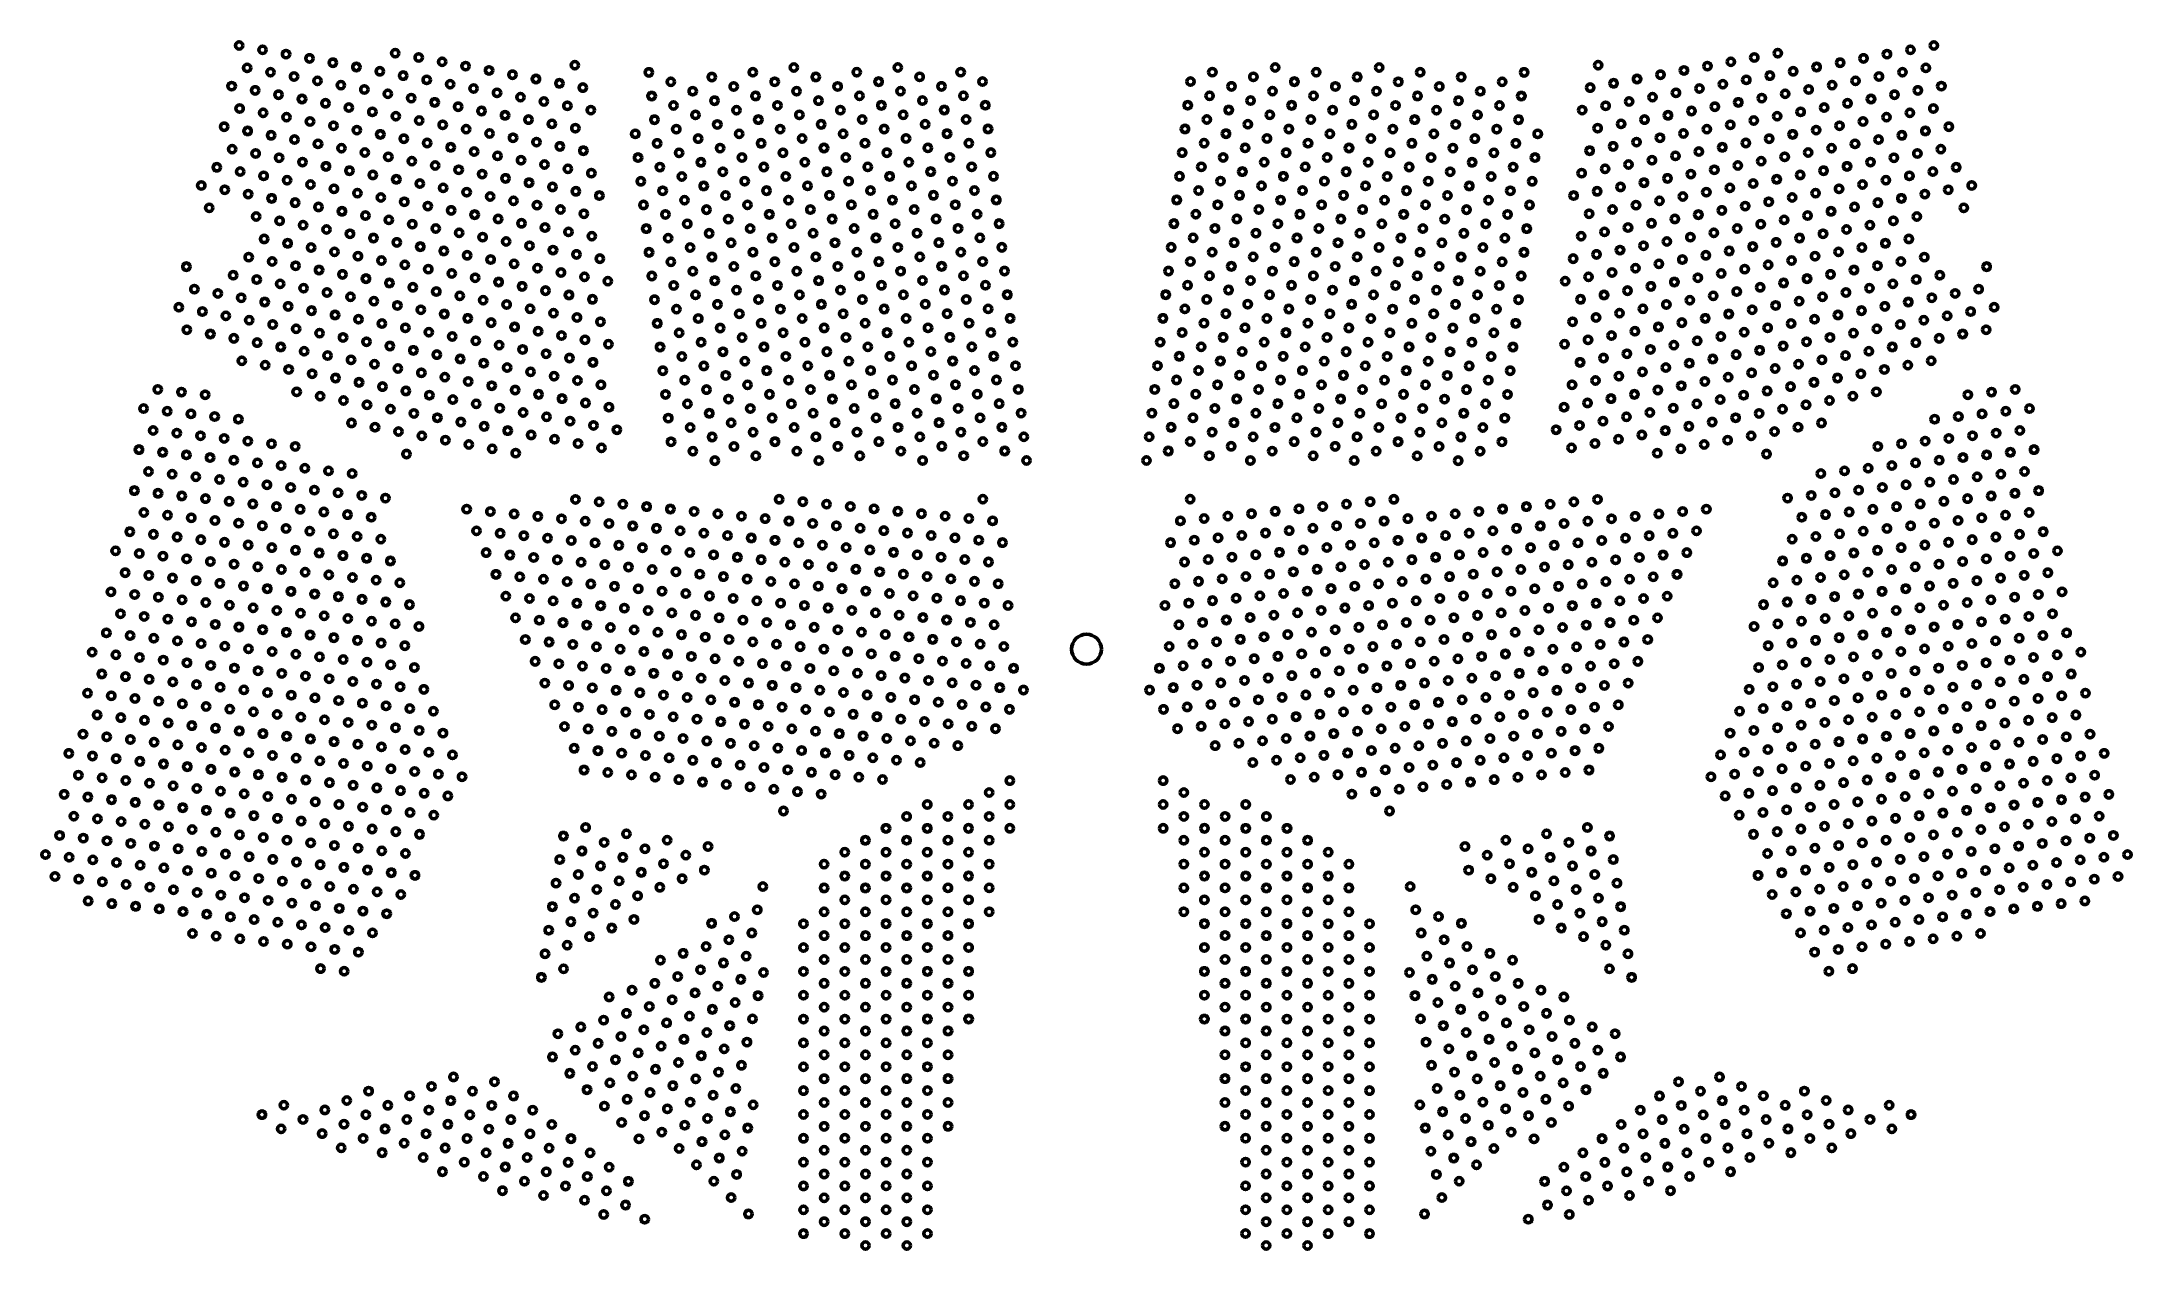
# Model space of a CAD drawing. Header units: millimetres. Extents: x 122 to 472, y 137 to 339.
import ezdxf

# ---------------------------------------------------------------- set-up
doc = ezdxf.new("R2010")
doc.units = ezdxf.units.MM
doc.header["$LTSCALE"] = 0.75
doc.layers.add('Visible', color=7, linetype='Continuous', lineweight=50)

msp = doc.modelspace()

# ---------------------------------------------------------------- linework, layer by layer
at = {"layer": 'Visible'}
for centre, radius in [((154.639261, 338.665163), 0.617), ((158.57341, 337.942341), 0.617), ((162.507558, 337.219519), 0.617), ((166.441707, 336.496696), 0.617), ((180.837211, 337.373891), 0.617), ((184.77136, 336.651069), 0.617), ((155.980353, 334.896679), 0.617), ((159.914501, 334.173857), 0.617), ((163.84865, 333.451035), 0.617), ((167.782799, 332.728212), 0.617), ((170.375856, 335.773874), 0.617), ((174.310005, 335.051052), 0.617), ((178.244154, 334.328229), 0.617), ((182.178303, 333.605407), 0.617), ((186.112452, 332.882585), 0.617), ((188.705509, 335.928246), 0.617), ((192.639658, 335.205424), 0.617), ((196.573807, 334.482602), 0.617), ((200.507956, 333.759779), 0.617), ((204.442105, 333.036957), 0.617), ((210.969311, 335.359797), 0.617), ((223.397479, 334.153573), 0.617), ((227.069233, 332.566681), 0.617), ((233.951152, 333.366173), 0.617), ((240.833071, 334.165666), 0.617), ((244.504824, 332.578773), 0.617), ((247.71499, 334.965158), 0.617), ((251.386743, 333.378266), 0.617), ((258.268662, 334.177758), 0.617), ((261.940416, 332.590865), 0.617), ((265.150582, 334.977251), 0.617), ((268.822335, 333.390358), 0.617), ((275.704254, 334.18985), 0.617), ((279.376007, 332.602958), 0.617), ((153.387296, 331.851018), 0.617), ((157.321445, 331.128195), 0.617), ((161.255593, 330.405373), 0.617), ((165.189742, 329.682551), 0.617), ((169.123891, 328.959728), 0.617), ((171.716948, 332.00539), 0.617), ((175.651097, 331.282568), 0.617), ((179.585246, 330.559745), 0.617), ((183.519395, 329.836923), 0.617), ((187.453544, 329.114101), 0.617), ((190.046601, 332.159762), 0.617), ((193.98075, 331.43694), 0.617), ((197.914899, 330.714118), 0.617), ((201.849048, 329.991295), 0.617), ((205.783197, 329.268473), 0.617), ((208.376254, 332.314135), 0.617), ((212.310403, 331.591312), 0.617), ((223.859067, 330.180296), 0.617), ((230.740986, 330.979788), 0.617), ((234.412739, 329.392895), 0.617), ((237.622905, 331.779281), 0.617), ((241.294658, 330.192388), 0.617), ((248.176577, 330.99188), 0.617), ((251.848331, 329.404988), 0.617), ((255.058497, 331.791373), 0.617), ((258.73025, 330.20448), 0.617), ((265.612169, 331.003973), 0.617), ((269.283922, 329.41708), 0.617), ((272.494088, 331.803465), 0.617), ((276.165841, 330.216572), 0.617), ((154.728388, 328.082534), 0.617), ((158.662536, 327.359711), 0.617), ((162.596685, 326.636889), 0.617), ((166.530834, 325.914066), 0.617), ((173.05804, 328.236906), 0.617), ((176.992189, 327.514084), 0.617), ((180.926338, 326.791261), 0.617), ((184.860487, 326.068439), 0.617), ((191.387693, 328.391278), 0.617), ((195.321842, 327.668456), 0.617), ((199.255991, 326.945634), 0.617), ((203.19014, 326.222811), 0.617), ((207.124289, 325.499989), 0.617), ((209.717346, 328.545651), 0.617), ((213.651495, 327.822828), 0.617), ((224.320654, 326.207018), 0.617), ((227.53082, 328.593403), 0.617), ((231.202573, 327.00651), 0.617), ((234.874326, 325.419617), 0.617), ((238.084492, 327.806003), 0.617), ((241.756245, 326.21911), 0.617), ((244.966411, 328.605495), 0.617), ((248.638165, 327.018602), 0.617), ((252.309918, 325.43171), 0.617), ((255.520084, 327.818095), 0.617), ((259.191837, 326.231202), 0.617), ((262.402003, 328.617587), 0.617), ((266.073756, 327.030695), 0.617), ((269.745509, 325.443802), 0.617), ((272.955675, 327.830187), 0.617), ((276.627428, 326.243295), 0.617), ((279.837594, 328.62968), 0.617), ((152.135331, 325.036872), 0.617), ((156.069479, 324.314049), 0.617), ((160.003628, 323.591227), 0.617), ((163.937777, 322.868405), 0.617), ((167.871926, 322.145582), 0.617), ((170.464983, 325.191244), 0.617), ((174.399132, 324.468422), 0.617), ((178.333281, 323.745599), 0.617), ((182.26743, 323.022777), 0.617), ((186.201579, 322.299955), 0.617), ((188.794636, 325.345617), 0.617), ((192.728785, 324.622794), 0.617), ((196.662934, 323.899972), 0.617), ((200.597083, 323.17715), 0.617), ((204.531232, 322.454327), 0.617), ((211.058438, 324.777167), 0.617), ((221.110488, 323.820632), 0.617), ((224.782241, 322.23374), 0.617), ((227.992407, 324.620125), 0.617), ((231.66416, 323.033232), 0.617), ((238.546079, 323.832725), 0.617), ((242.217833, 322.245832), 0.617), ((245.427999, 324.632217), 0.617), ((249.099752, 323.045325), 0.617), ((255.981671, 323.844817), 0.617), ((259.653424, 322.257924), 0.617), ((262.86359, 324.64431), 0.617), ((266.535343, 323.057417), 0.617), ((273.417263, 323.856909), 0.617), ((277.089016, 322.270017), 0.617), ((280.299182, 324.656402), 0.617), ((153.476423, 321.268388), 0.617), ((157.410571, 320.545565), 0.617), ((161.34472, 319.822743), 0.617), ((165.278869, 319.099921), 0.617), ((171.806075, 321.42276), 0.617), ((175.740224, 320.699938), 0.617), ((179.674373, 319.977115), 0.617), ((183.608522, 319.254293), 0.617), ((187.542671, 318.531471), 0.617), ((190.135728, 321.577132), 0.617), ((194.069877, 320.85431), 0.617), ((198.004026, 320.131488), 0.617), ((201.938175, 319.408665), 0.617), ((205.872324, 318.685843), 0.617), ((208.465381, 321.731505), 0.617), ((212.39953, 321.008683), 0.617), ((221.572075, 319.847355), 0.617), ((228.453994, 320.646847), 0.617), ((232.125747, 319.059954), 0.617), ((235.335913, 321.44634), 0.617), ((239.007667, 319.859447), 0.617), ((245.889586, 320.658939), 0.617), ((249.561339, 319.072047), 0.617), ((252.771505, 321.458432), 0.617), ((256.443258, 319.871539), 0.617), ((263.325177, 320.671032), 0.617), ((266.996931, 319.084139), 0.617), ((270.207097, 321.470524), 0.617), ((273.87885, 319.883631), 0.617), ((280.760769, 320.683124), 0.617), ((148.290309, 315.177064), 0.617), ((150.883366, 318.222726), 0.617), ((154.817514, 317.499904), 0.617), ((158.751663, 316.777081), 0.617), ((162.685812, 316.054259), 0.617), ((166.619961, 315.331437), 0.617), ((169.213018, 318.377098), 0.617), ((173.147167, 317.654276), 0.617), ((177.081316, 316.931454), 0.617), ((181.015465, 316.208631), 0.617), ((184.949614, 315.485809), 0.617), ((191.47682, 317.808648), 0.617), ((195.410969, 317.085826), 0.617), ((199.345118, 316.363004), 0.617), ((203.279267, 315.640181), 0.617), ((207.213416, 314.917359), 0.617), ((209.806473, 317.963021), 0.617), ((213.740622, 317.240198), 0.617), ((222.033662, 315.874077), 0.617), ((225.243828, 318.260462), 0.617), ((228.915581, 316.673569), 0.617), ((232.587335, 315.086676), 0.617), ((235.797501, 317.473062), 0.617), ((239.469254, 315.886169), 0.617), ((242.67942, 318.272554), 0.617), ((246.351173, 316.685661), 0.617), ((250.022926, 315.098769), 0.617), ((253.233092, 317.485154), 0.617), ((256.904845, 315.898261), 0.617), ((260.115011, 318.284646), 0.617), ((263.786765, 316.697754), 0.617), ((267.458518, 315.110861), 0.617), ((270.668684, 317.497246), 0.617), ((274.340437, 315.910354), 0.617), ((277.550603, 318.296739), 0.617), ((281.222356, 316.709846), 0.617), ((149.631401, 311.40858), 0.617), ((152.224457, 314.454242), 0.617), ((156.158606, 313.731419), 0.617), ((160.092755, 313.008597), 0.617), ((164.026904, 312.285775), 0.617), ((167.961053, 311.562952), 0.617), ((170.55411, 314.608614), 0.617), ((174.488259, 313.885792), 0.617), ((178.422408, 313.16297), 0.617), ((182.356557, 312.440147), 0.617), ((186.290706, 311.717325), 0.617), ((188.883763, 314.762987), 0.617), ((192.817912, 314.040164), 0.617), ((196.752061, 313.317342), 0.617), ((200.68621, 312.59452), 0.617), ((204.620359, 311.871697), 0.617), ((211.147565, 314.194537), 0.617), ((215.081714, 313.471714), 0.617), ((222.495249, 311.900799), 0.617), ((225.705415, 314.287184), 0.617), ((229.377169, 312.700291), 0.617), ((236.259088, 313.499784), 0.617), ((239.930841, 311.912891), 0.617), ((243.141007, 314.299276), 0.617), ((246.81276, 312.712384), 0.617), ((253.694679, 313.511876), 0.617), ((257.366433, 311.924983), 0.617), ((260.576599, 314.311369), 0.617), ((264.248352, 312.724476), 0.617), ((271.130271, 313.523968), 0.617), ((274.802024, 311.937076), 0.617), ((278.01219, 314.323461), 0.617), ((281.683943, 312.736568), 0.617), ((157.499698, 309.962935), 0.617), ((161.433847, 309.240113), 0.617), ((165.367996, 308.517291), 0.617), ((171.895202, 310.84013), 0.617), ((175.829351, 310.117308), 0.617), ((179.7635, 309.394485), 0.617), ((183.697649, 308.671663), 0.617), ((187.631798, 307.948841), 0.617), ((190.224855, 310.994503), 0.617), ((194.159004, 310.27168), 0.617), ((198.093153, 309.548858), 0.617), ((202.027302, 308.826035), 0.617), ((205.961451, 308.103213), 0.617), ((208.554508, 311.148875), 0.617), ((212.488657, 310.426053), 0.617), ((222.956837, 307.927521), 0.617), ((226.167003, 310.313906), 0.617), ((229.838756, 308.727013), 0.617), ((233.048922, 311.113399), 0.617), ((236.720675, 309.526506), 0.617), ((240.392428, 307.939613), 0.617), ((243.602594, 310.325998), 0.617), ((247.274347, 308.739106), 0.617), ((250.484513, 311.125491), 0.617), ((254.156267, 309.538598), 0.617), ((257.82802, 307.951705), 0.617), ((261.038186, 310.338091), 0.617), ((264.709939, 308.751198), 0.617), ((267.920105, 311.137583), 0.617), ((271.591858, 309.55069), 0.617), ((275.263611, 307.963798), 0.617), ((278.473777, 310.350183), 0.617), ((282.145531, 308.76329), 0.617), ((158.84079, 306.194451), 0.617), ((162.774939, 305.471629), 0.617), ((166.709088, 304.748807), 0.617), ((169.302145, 307.794468), 0.617), ((173.236294, 307.071646), 0.617), ((177.170443, 306.348824), 0.617), ((181.104592, 305.626001), 0.617), ((185.038741, 304.903179), 0.617), ((191.565947, 307.226018), 0.617), ((195.500096, 306.503196), 0.617), ((199.434245, 305.780374), 0.617), ((203.368394, 305.057551), 0.617), ((209.8956, 307.380391), 0.617), ((213.829749, 306.657568), 0.617), ((226.62859, 306.340628), 0.617), ((230.300343, 304.753735), 0.617), ((233.510509, 307.140121), 0.617), ((237.182262, 305.553228), 0.617), ((244.064181, 306.35272), 0.617), ((247.735935, 304.765828), 0.617), ((250.946101, 307.152213), 0.617), ((254.617854, 305.56532), 0.617), ((261.499773, 306.364813), 0.617), ((265.171526, 304.77792), 0.617), ((268.381692, 307.164305), 0.617), ((272.053445, 305.577413), 0.617), ((278.935365, 306.376905), 0.617), ((282.607118, 304.790012), 0.617), ((145.786379, 301.548772), 0.617), ((156.247733, 303.14879), 0.617), ((160.181882, 302.425967), 0.617), ((164.116031, 301.703145), 0.617), ((168.05018, 300.980323), 0.617), ((170.643237, 304.025984), 0.617), ((174.577386, 303.303162), 0.617), ((178.511535, 302.58034), 0.617), ((182.445684, 301.857517), 0.617), ((186.379833, 301.134695), 0.617), ((188.97289, 304.180357), 0.617), ((192.907039, 303.457534), 0.617), ((196.841188, 302.734712), 0.617), ((200.775337, 302.01189), 0.617), ((204.709486, 301.289067), 0.617), ((207.302543, 304.334729), 0.617), ((211.236692, 303.611907), 0.617), ((215.17084, 302.889084), 0.617), ((223.418424, 303.954243), 0.617), ((227.090177, 302.36735), 0.617), ((233.972096, 303.166843), 0.617), ((237.643849, 301.57995), 0.617), ((240.854015, 303.966335), 0.617), ((244.525769, 302.379443), 0.617), ((251.407688, 303.178935), 0.617), ((255.079441, 301.592042), 0.617), ((258.289607, 303.978428), 0.617), ((261.96136, 302.391535), 0.617), ((268.843279, 303.191027), 0.617), ((272.515033, 301.604135), 0.617), ((275.725199, 303.99052), 0.617), ((279.396952, 302.403627), 0.617), ((147.12747, 297.780288), 0.617), ((153.654676, 300.103128), 0.617), ((157.588825, 299.380305), 0.617), ((161.522974, 298.657483), 0.617), ((165.457123, 297.934661), 0.617), ((171.984329, 300.2575), 0.617), ((175.918478, 299.534678), 0.617), ((179.852627, 298.811856), 0.617), ((183.786776, 298.089033), 0.617), ((190.313982, 300.411873), 0.617), ((194.248131, 299.68905), 0.617), ((198.18228, 298.966228), 0.617), ((202.116429, 298.243406), 0.617), ((206.050578, 297.520583), 0.617), ((208.643635, 300.566245), 0.617), ((212.577784, 299.843423), 0.617), ((216.511932, 299.1206), 0.617), ((223.880011, 299.980965), 0.617), ((227.551764, 298.394072), 0.617), ((230.76193, 300.780458), 0.617), ((234.433683, 299.193565), 0.617), ((238.105437, 297.606672), 0.617), ((241.315603, 299.993057), 0.617), ((244.987356, 298.406165), 0.617), ((248.197522, 300.79255), 0.617), ((251.869275, 299.205657), 0.617), ((255.541028, 297.618765), 0.617), ((258.751194, 300.00515), 0.617), ((262.422947, 298.418257), 0.617), ((265.633113, 300.804642), 0.617), ((269.304867, 299.217749), 0.617), ((272.97662, 297.630857), 0.617), ((276.186786, 300.017242), 0.617), ((279.858539, 298.430349), 0.617), ((283.068705, 300.816734), 0.617), ((144.534414, 294.734627), 0.617), ((148.468562, 294.011804), 0.617), ((151.061619, 297.057466), 0.617), ((154.995768, 296.334644), 0.617), ((158.929917, 295.611821), 0.617), ((162.864066, 294.888999), 0.617), ((166.798215, 294.166177), 0.617), ((169.391272, 297.211838), 0.617), ((173.325421, 296.489016), 0.617), ((177.25957, 295.766194), 0.617), ((181.193719, 295.043371), 0.617), ((185.127868, 294.320549), 0.617), ((187.720925, 297.366211), 0.617), ((191.655074, 296.643388), 0.617), ((195.589223, 295.920566), 0.617), ((199.523372, 295.197744), 0.617), ((203.457521, 294.474921), 0.617), ((209.984727, 296.797761), 0.617), ((213.918875, 296.074939), 0.617), ((224.341598, 296.007687), 0.617), ((228.013351, 294.420795), 0.617), ((231.223517, 296.80718), 0.617), ((234.895271, 295.220287), 0.617), ((241.77719, 296.01978), 0.617), ((245.448943, 294.432887), 0.617), ((248.659109, 296.819272), 0.617), ((252.330862, 295.232379), 0.617), ((259.212781, 296.031872), 0.617), ((262.884535, 294.444979), 0.617), ((266.094701, 296.831364), 0.617), ((269.766454, 295.244472), 0.617), ((276.648373, 296.043964), 0.617), ((280.320126, 294.457071), 0.617), ((283.530292, 296.843457), 0.617), ((145.875505, 290.966143), 0.617), ((152.402711, 293.288982), 0.617), ((156.33686, 292.56616), 0.617), ((160.271009, 291.843337), 0.617), ((164.205158, 291.120515), 0.617), ((168.139307, 290.397693), 0.617), ((170.732364, 293.443354), 0.617), ((174.666513, 292.720532), 0.617), ((178.600662, 291.99771), 0.617), ((182.534811, 291.274887), 0.617), ((186.46896, 290.552065), 0.617), ((189.062017, 293.597727), 0.617), ((192.996166, 292.874904), 0.617), ((196.930315, 292.152082), 0.617), ((200.864464, 291.42926), 0.617), ((204.798613, 290.706437), 0.617), ((207.39167, 293.752099), 0.617), ((211.325819, 293.029277), 0.617), ((215.259967, 292.306454), 0.617), ((224.803185, 292.034409), 0.617), ((228.474939, 290.447517), 0.617), ((231.685105, 292.833902), 0.617), ((235.356858, 291.247009), 0.617), ((238.567024, 293.633394), 0.617), ((242.238777, 292.046502), 0.617), ((245.91053, 290.459609), 0.617), ((249.120696, 292.845994), 0.617), ((252.792449, 291.259101), 0.617), ((256.002615, 293.645487), 0.617), ((259.674369, 292.058594), 0.617), ((263.346122, 290.471701), 0.617), ((266.556288, 292.858086), 0.617), ((270.228041, 291.271194), 0.617), ((273.438207, 293.657579), 0.617), ((277.10996, 292.070686), 0.617), ((280.781713, 290.483794), 0.617), ((283.991879, 292.870179), 0.617), ((149.809654, 290.24332), 0.617), ((153.743803, 289.520498), 0.617), ((157.677952, 288.797676), 0.617), ((161.612101, 288.074853), 0.617), ((165.54625, 287.352031), 0.617), ((172.073456, 289.67487), 0.617), ((176.007605, 288.952048), 0.617), ((179.941754, 288.229226), 0.617), ((183.875903, 287.506403), 0.617), ((190.403109, 289.829243), 0.617), ((194.337258, 289.10642), 0.617), ((198.271407, 288.383598), 0.617), ((202.205556, 287.660776), 0.617), ((206.139705, 286.937953), 0.617), ((208.732762, 289.983615), 0.617), ((212.66691, 289.260793), 0.617), ((216.601059, 288.53797), 0.617), ((225.264773, 288.061131), 0.617), ((232.146692, 288.860624), 0.617), ((235.818445, 287.273731), 0.617), ((239.028611, 289.660116), 0.617), ((242.700364, 288.073224), 0.617), ((249.582283, 288.872716), 0.617), ((253.254037, 287.285824), 0.617), ((256.464203, 289.672209), 0.617), ((260.135956, 288.085316), 0.617), ((267.017875, 288.884809), 0.617), ((270.689628, 287.297916), 0.617), ((273.899794, 289.684301), 0.617), ((277.571547, 288.097408), 0.617), ((284.453467, 288.896901), 0.617), ((155.084895, 285.752014), 0.617), ((159.019044, 285.029191), 0.617), ((162.953193, 284.306369), 0.617), ((166.887342, 283.583547), 0.617), ((169.480399, 286.629208), 0.617), ((173.414548, 285.906386), 0.617), ((177.348697, 285.183564), 0.617), ((181.282846, 284.460741), 0.617), ((185.216995, 283.737919), 0.617), ((187.810052, 286.783581), 0.617), ((191.744201, 286.060759), 0.617), ((195.67835, 285.337936), 0.617), ((199.612499, 284.615114), 0.617), ((203.546648, 283.892292), 0.617), ((210.073853, 286.215131), 0.617), ((214.008002, 285.492309), 0.617), ((225.72636, 284.087854), 0.617), ((228.936526, 286.474239), 0.617), ((232.608279, 284.887346), 0.617), ((239.490198, 285.686839), 0.617), ((243.161951, 284.099946), 0.617), ((246.372117, 286.486331), 0.617), ((250.043871, 284.899438), 0.617), ((256.92579, 285.698931), 0.617), ((260.597543, 284.112038), 0.617), ((263.807709, 286.498423), 0.617), ((267.479462, 284.911531), 0.617), ((274.361381, 285.711023), 0.617), ((278.033135, 284.12413), 0.617), ((281.243301, 286.510516), 0.617), ((284.915054, 284.923623), 0.617), ((140.983669, 280.95294), 0.617), ((144.958633, 280.506111), 0.617), ((148.933598, 280.059282), 0.617), ((164.294285, 280.537885), 0.617), ((170.821491, 282.860724), 0.617), ((174.75564, 282.137902), 0.617), ((178.689789, 281.41508), 0.617), ((182.623938, 280.692257), 0.617), ((186.558087, 279.969435), 0.617), ((189.151144, 283.015097), 0.617), ((193.085293, 282.292274), 0.617), ((197.019442, 281.569452), 0.617), ((200.953591, 280.84663), 0.617), ((204.88774, 280.123807), 0.617), ((207.480797, 283.169469), 0.617), ((211.414945, 282.446647), 0.617), ((215.349094, 281.723825), 0.617), ((226.187947, 280.114576), 0.617), ((229.398113, 282.500961), 0.617), ((233.069866, 280.914068), 0.617), ((236.280032, 283.300453), 0.617), ((239.951785, 281.713561), 0.617), ((243.623539, 280.126668), 0.617), ((246.833705, 282.513053), 0.617), ((250.505458, 280.92616), 0.617), ((253.715624, 283.312546), 0.617), ((257.387377, 281.725653), 0.617), ((261.05913, 280.13876), 0.617), ((264.269296, 282.525145), 0.617), ((267.941049, 280.938253), 0.617), ((271.151215, 283.324638), 0.617), ((274.822969, 281.737745), 0.617), ((278.494722, 280.150853), 0.617), ((281.704888, 282.537238), 0.617), ((285.376641, 280.950345), 0.617), ((138.609221, 277.733935), 0.617), ((142.584186, 277.287106), 0.617), ((146.55915, 276.840276), 0.617), ((150.534115, 276.393447), 0.617), ((168.228434, 279.815063), 0.617), ((172.162583, 279.09224), 0.617), ((176.096732, 278.369418), 0.617), ((180.030881, 277.646596), 0.617), ((183.96503, 276.923773), 0.617), ((190.492236, 279.246613), 0.617), ((194.426385, 278.52379), 0.617), ((198.360534, 277.800968), 0.617), ((202.294683, 277.078146), 0.617), ((206.228831, 276.355323), 0.617), ((208.821888, 279.400985), 0.617), ((212.756037, 278.678163), 0.617), ((216.690186, 277.95534), 0.617), ((229.8597, 278.527683), 0.617), ((233.531453, 276.94079), 0.617), ((236.741619, 279.327175), 0.617), ((240.413373, 277.740283), 0.617), ((247.295292, 278.539775), 0.617), ((250.967045, 276.952883), 0.617), ((254.177211, 279.339268), 0.617), ((257.848964, 277.752375), 0.617), ((264.730883, 278.551868), 0.617), ((268.402637, 276.964975), 0.617), ((271.612803, 279.35136), 0.617), ((275.284556, 277.764467), 0.617), ((282.166475, 278.56396), 0.617), ((285.838228, 276.977067), 0.617), ((140.209738, 274.0681), 0.617), ((144.184703, 273.621271), 0.617), ((148.159667, 273.174442), 0.617), ((154.50908, 275.946618), 0.617), ((173.503675, 275.323756), 0.617), ((177.437824, 274.600934), 0.617), ((181.371973, 273.878112), 0.617), ((185.306122, 273.155289), 0.617), ((187.899179, 276.200951), 0.617), ((191.833328, 275.478129), 0.617), ((195.767477, 274.755306), 0.617), ((199.701626, 274.032484), 0.617), ((203.635775, 273.309662), 0.617), ((210.16298, 275.632501), 0.617), ((214.097129, 274.909679), 0.617), ((218.031278, 274.186856), 0.617), ((226.649534, 276.141298), 0.617), ((230.321287, 274.554405), 0.617), ((233.993041, 272.967512), 0.617), ((237.203207, 275.353898), 0.617), ((240.87496, 273.767005), 0.617), ((244.085126, 276.15339), 0.617), ((247.756879, 274.566497), 0.617), ((251.428632, 272.979605), 0.617), ((254.638798, 275.36599), 0.617), ((258.310551, 273.779097), 0.617), ((261.520717, 276.165482), 0.617), ((265.192471, 274.57859), 0.617), ((268.864224, 272.991697), 0.617), ((272.07439, 275.378082), 0.617), ((275.746143, 273.791189), 0.617), ((278.956309, 276.177575), 0.617), ((282.628062, 274.590682), 0.617), ((286.299815, 273.003789), 0.617), ((137.83529, 270.849094), 0.617), ((141.810255, 270.402265), 0.617), ((145.78522, 269.955436), 0.617), ((149.760184, 269.508607), 0.617), ((152.134632, 272.727612), 0.617), ((156.109597, 272.280783), 0.617), ((160.084561, 271.833954), 0.617), ((164.059526, 271.387125), 0.617), ((182.713065, 270.109627), 0.617), ((189.240271, 272.432467), 0.617), ((193.17442, 271.709645), 0.617), ((197.108569, 270.986822), 0.617), ((201.042718, 270.264), 0.617), ((207.569923, 272.586839), 0.617), ((211.504072, 271.864017), 0.617), ((215.438221, 271.141195), 0.617), ((227.111121, 272.16802), 0.617), ((230.782875, 270.581127), 0.617), ((237.664794, 271.38062), 0.617), ((241.336547, 269.793727), 0.617), ((244.546713, 272.180112), 0.617), ((248.218466, 270.593219), 0.617), ((255.100385, 271.392712), 0.617), ((258.772139, 269.805819), 0.617), ((261.982305, 272.192204), 0.617), ((265.654058, 270.605312), 0.617), ((272.535977, 271.404804), 0.617), ((276.20773, 269.817912), 0.617), ((279.417896, 272.204297), 0.617), ((283.089649, 270.617404), 0.617), ((139.435807, 267.183259), 0.617), ((143.410772, 266.73643), 0.617), ((147.385737, 266.289601), 0.617), ((151.360701, 265.842772), 0.617), ((153.735149, 269.061778), 0.617), ((157.710114, 268.614948), 0.617), ((161.685078, 268.168119), 0.617), ((165.660043, 267.72129), 0.617), ((169.635007, 267.274461), 0.617), ((173.609972, 266.827632), 0.617), ((234.454628, 268.994234), 0.617), ((251.890219, 269.006327), 0.617), ((269.325811, 269.018419), 0.617), ((286.761403, 269.030511), 0.617), ((137.06136, 263.964253), 0.617), ((141.036324, 263.517424), 0.617), ((145.011289, 263.070595), 0.617), ((148.986254, 262.623766), 0.617), ((155.335666, 265.395943), 0.617), ((159.310631, 264.949114), 0.617), ((163.285595, 264.502284), 0.617), ((167.26056, 264.055455), 0.617), ((171.235524, 263.608626), 0.617), ((175.210489, 263.161797), 0.617), ((179.185454, 262.714968), 0.617), ((211.075272, 262.492), 0.617), ((245.251281, 262.512793), 0.617), ((279.427289, 262.533585), 0.617), ((138.661877, 260.298418), 0.617), ((142.636841, 259.851589), 0.617), ((146.611806, 259.40476), 0.617), ((150.586771, 258.957931), 0.617), ((152.961218, 262.176937), 0.617), ((156.936183, 261.730108), 0.617), ((160.911148, 261.283279), 0.617), ((164.886112, 260.83645), 0.617), ((168.861077, 260.389621), 0.617), ((172.836041, 259.942791), 0.617), ((176.811006, 259.495962), 0.617), ((192.817843, 260.859123), 0.617), ((196.797488, 260.456101), 0.617), ((200.777133, 260.05308), 0.617), ((204.756778, 259.650059), 0.617), ((208.736423, 259.247037), 0.617), ((212.716068, 258.844016), 0.617), ((215.054917, 262.088979), 0.617), ((219.034562, 261.685958), 0.617), ((223.014207, 261.282936), 0.617), ((226.993852, 260.879915), 0.617), ((230.973497, 260.476894), 0.617), ((234.953142, 260.073873), 0.617), ((238.932786, 259.670851), 0.617), ((242.912431, 259.26783), 0.617), ((246.892076, 258.864809), 0.617), ((249.230926, 262.109772), 0.617), ((253.21057, 261.70675), 0.617), ((257.190215, 261.303729), 0.617), ((261.16986, 260.900708), 0.617), ((265.149505, 260.497686), 0.617), ((269.12915, 260.094665), 0.617), ((273.108795, 259.691644), 0.617), ((277.08844, 259.288622), 0.617), ((281.068085, 258.885601), 0.617), ((136.287429, 257.079413), 0.617), ((140.262394, 256.632583), 0.617), ((144.237358, 256.185754), 0.617), ((148.212323, 255.738925), 0.617), ((154.561735, 258.511102), 0.617), ((158.5367, 258.064273), 0.617), ((162.511665, 257.617444), 0.617), ((166.486629, 257.170615), 0.617), ((170.461594, 256.723786), 0.617), ((174.436558, 256.276957), 0.617), ((178.411523, 255.830127), 0.617), ((194.458639, 257.211138), 0.617), ((198.438284, 256.808117), 0.617), ((202.417929, 256.405096), 0.617), ((206.397574, 256.002074), 0.617), ((210.377219, 255.599053), 0.617), ((216.695713, 258.440995), 0.617), ((220.675358, 258.037973), 0.617), ((224.655003, 257.634952), 0.617), ((228.634647, 257.231931), 0.617), ((232.614292, 256.82891), 0.617), ((236.593937, 256.425888), 0.617), ((240.573582, 256.022867), 0.617), ((244.553227, 255.619846), 0.617), ((250.871721, 258.461787), 0.617), ((254.851366, 258.058766), 0.617), ((258.831011, 257.655745), 0.617), ((262.810656, 257.252723), 0.617), ((266.790301, 256.849702), 0.617), ((270.769946, 256.446681), 0.617), ((274.749591, 256.043659), 0.617), ((278.729236, 255.640638), 0.617), ((133.912981, 253.860407), 0.617), ((137.887946, 253.413578), 0.617), ((141.862911, 252.966749), 0.617), ((145.837875, 252.519919), 0.617), ((149.81284, 252.07309), 0.617), ((152.187288, 255.292096), 0.617), ((156.162252, 254.845267), 0.617), ((160.137217, 254.398438), 0.617), ((164.112181, 253.951609), 0.617), ((168.087146, 253.50478), 0.617), ((172.062111, 253.057951), 0.617), ((176.037075, 252.611122), 0.617), ((180.01204, 252.164293), 0.617), ((196.099435, 253.563154), 0.617), ((200.07908, 253.160133), 0.617), ((204.058724, 252.757111), 0.617), ((208.038369, 252.35409), 0.617), ((212.018014, 251.951069), 0.617), ((214.356863, 255.196032), 0.617), ((218.336508, 254.793011), 0.617), ((222.316153, 254.389989), 0.617), ((226.295798, 253.986968), 0.617), ((230.275443, 253.583947), 0.617), ((234.255088, 253.180925), 0.617), ((238.234733, 252.777904), 0.617), ((242.214378, 252.374883), 0.617), ((246.194023, 251.971861), 0.617), ((248.532872, 255.216824), 0.617), ((252.512517, 254.813803), 0.617), ((256.492162, 254.410782), 0.617), ((260.471807, 254.00776), 0.617), ((264.451452, 253.604739), 0.617), ((268.431097, 253.201718), 0.617), ((272.410742, 252.798697), 0.617), ((276.390387, 252.395675), 0.617), ((280.370032, 251.992654), 0.617), ((282.708881, 255.237617), 0.617), ((135.513498, 250.194572), 0.617), ((139.488463, 249.747743), 0.617), ((143.463428, 249.300914), 0.617), ((147.438392, 248.854085), 0.617), ((151.413357, 248.407255), 0.617), ((153.787805, 251.626261), 0.617), ((157.762769, 251.179432), 0.617), ((161.737734, 250.732603), 0.617), ((165.712698, 250.285774), 0.617), ((169.687663, 249.838945), 0.617), ((173.662628, 249.392116), 0.617), ((177.637592, 248.945287), 0.617), ((181.612557, 248.498458), 0.617), ((197.74023, 249.91517), 0.617), ((201.719875, 249.512149), 0.617), ((205.69952, 249.109127), 0.617), ((209.679165, 248.706106), 0.617), ((213.65881, 248.303085), 0.617), ((215.997659, 251.548048), 0.617), ((219.977304, 251.145026), 0.617), ((223.956949, 250.742005), 0.617), ((227.936594, 250.338984), 0.617), ((231.916239, 249.935962), 0.617), ((235.895884, 249.532941), 0.617), ((239.875529, 249.12992), 0.617), ((243.855174, 248.726898), 0.617), ((247.834819, 248.323877), 0.617), ((250.173668, 251.56884), 0.617), ((254.153313, 251.165819), 0.617), ((258.132958, 250.762797), 0.617), ((262.112603, 250.359776), 0.617), ((266.092248, 249.956755), 0.617), ((270.071893, 249.553734), 0.617), ((274.051538, 249.150712), 0.617), ((278.031182, 248.747691), 0.617), ((282.010827, 248.34467), 0.617), ((133.139051, 246.975566), 0.617), ((137.114015, 246.528737), 0.617), ((141.08898, 246.081908), 0.617), ((145.063945, 245.635079), 0.617), ((149.038909, 245.18825), 0.617), ((155.388322, 247.960426), 0.617), ((159.363286, 247.513597), 0.617), ((163.338251, 247.066768), 0.617), ((167.313215, 246.619939), 0.617), ((171.28818, 246.17311), 0.617), ((175.263145, 245.726281), 0.617), ((179.238109, 245.279452), 0.617), ((183.213074, 244.832623), 0.617), ((199.381026, 246.267186), 0.617), ((203.360671, 245.864164), 0.617), ((207.340316, 245.461143), 0.617), ((211.319961, 245.058122), 0.617), ((217.638455, 247.900063), 0.617), ((221.6181, 247.497042), 0.617), ((225.597745, 247.094021), 0.617), ((229.57739, 246.690999), 0.617), ((233.557035, 246.287978), 0.617), ((237.53668, 245.884957), 0.617), ((241.516325, 245.481935), 0.617), ((245.49597, 245.078914), 0.617), ((251.814464, 247.920856), 0.617), ((255.794109, 247.517835), 0.617), ((259.773754, 247.114813), 0.617), ((263.753399, 246.711792), 0.617), ((267.733043, 246.308771), 0.617), ((271.712688, 245.905749), 0.617), ((275.692333, 245.502728), 0.617), ((279.671978, 245.099707), 0.617), ((134.739568, 243.309731), 0.617), ((138.714532, 242.862902), 0.617), ((142.689497, 242.416073), 0.617), ((146.664462, 241.969244), 0.617), ((150.639426, 241.522415), 0.617), ((153.013874, 244.741421), 0.617), ((156.988839, 244.294592), 0.617), ((160.963803, 243.847762), 0.617), ((164.938768, 243.400933), 0.617), ((168.913732, 242.954104), 0.617), ((172.888697, 242.507275), 0.617), ((176.863662, 242.060446), 0.617), ((180.838626, 241.613617), 0.617), ((201.021822, 242.619201), 0.617), ((205.001467, 242.21618), 0.617), ((208.981112, 241.813159), 0.617), ((212.960757, 241.410137), 0.617), ((215.299606, 244.6551), 0.617), ((219.279251, 244.252079), 0.617), ((223.258896, 243.849058), 0.617), ((227.238541, 243.446036), 0.617), ((231.218186, 243.043015), 0.617), ((235.197831, 242.639994), 0.617), ((239.177476, 242.236973), 0.617), ((243.15712, 241.833951), 0.617), ((247.136765, 241.43093), 0.617), ((249.475615, 244.675893), 0.617), ((253.455259, 244.272872), 0.617), ((257.434904, 243.86985), 0.617), ((261.414549, 243.466829), 0.617), ((265.394194, 243.063808), 0.617), ((269.373839, 242.660786), 0.617), ((273.353484, 242.257765), 0.617), ((277.333129, 241.854744), 0.617), ((281.312774, 241.451722), 0.617), ((283.651623, 244.696685), 0.617), ((132.36512, 240.090725), 0.617), ((136.340085, 239.643896), 0.617), ((140.315049, 239.197067), 0.617), ((144.290014, 238.750238), 0.617), ((148.264979, 238.303409), 0.617), ((152.239943, 237.85658), 0.617), ((154.614391, 241.075586), 0.617), ((158.589355, 240.628757), 0.617), ((162.56432, 240.181928), 0.617), ((166.539285, 239.735098), 0.617), ((170.514249, 239.288269), 0.617), ((174.489214, 238.84144), 0.617), ((178.464179, 238.394611), 0.617), ((182.439143, 237.947782), 0.617), ((184.813591, 241.166788), 0.617), ((202.662618, 238.971217), 0.617), ((206.642263, 238.568196), 0.617), ((210.621908, 238.165174), 0.617), ((216.940402, 241.007116), 0.617), ((220.920047, 240.604095), 0.617), ((224.899692, 240.201073), 0.617), ((228.879336, 239.798052), 0.617), ((232.858981, 239.395031), 0.617), ((236.838626, 238.99201), 0.617), ((240.818271, 238.588988), 0.617), ((244.797916, 238.185967), 0.617), ((248.777561, 237.782946), 0.617), ((251.11641, 241.027909), 0.617), ((255.096055, 240.624887), 0.617), ((259.0757, 240.221866), 0.617), ((263.055345, 239.818845), 0.617), ((267.03499, 239.415823), 0.617), ((271.014635, 239.012802), 0.617), ((274.99428, 238.609781), 0.617), ((278.973925, 238.206759), 0.617), ((282.95357, 237.803738), 0.617), ((296.817057, 237.368956), 2.5), ((129.990672, 236.87172), 0.617), ((133.965637, 236.42489), 0.617), ((137.940602, 235.978061), 0.617), ((141.915566, 235.531232), 0.617), ((145.890531, 235.084403), 0.617), ((149.865496, 234.637574), 0.617), ((156.214908, 237.409751), 0.617), ((160.189872, 236.962922), 0.617), ((164.164837, 236.516093), 0.617), ((168.139802, 236.069264), 0.617), ((172.114766, 235.622434), 0.617), ((176.089731, 235.175605), 0.617), ((180.064696, 234.728776), 0.617), ((184.03966, 234.281947), 0.617), ((204.303413, 235.323233), 0.617), ((208.283058, 234.920211), 0.617), ((212.262703, 234.51719), 0.617), ((214.601553, 237.762153), 0.617), ((218.581197, 237.359132), 0.617), ((222.560842, 236.956111), 0.617), ((226.540487, 236.553089), 0.617), ((230.520132, 236.150068), 0.617), ((234.499777, 235.747047), 0.617), ((238.479422, 235.344025), 0.617), ((242.459067, 234.941004), 0.617), ((246.438712, 234.537983), 0.617), ((252.757206, 237.379924), 0.617), ((256.736851, 236.976903), 0.617), ((260.716496, 236.573882), 0.617), ((264.696141, 236.17086), 0.617), ((268.675786, 235.767839), 0.617), ((272.655431, 235.364818), 0.617), ((276.635076, 234.961797), 0.617), ((280.614721, 234.558775), 0.617), ((131.591189, 233.205885), 0.617), ((135.566154, 232.759056), 0.617), ((139.541119, 232.312227), 0.617), ((143.516083, 231.865397), 0.617), ((147.491048, 231.418568), 0.617), ((151.466013, 230.971739), 0.617), ((153.84046, 234.190745), 0.617), ((157.815425, 233.743916), 0.617), ((161.790389, 233.297087), 0.617), ((165.765354, 232.850258), 0.617), ((169.740319, 232.403429), 0.617), ((173.715283, 231.9566), 0.617), ((177.690248, 231.50977), 0.617), ((181.665213, 231.062941), 0.617), ((205.944209, 231.675249), 0.617), ((209.923854, 231.272227), 0.617), ((213.903499, 230.869206), 0.617), ((216.242348, 234.114169), 0.617), ((220.221993, 233.711148), 0.617), ((224.201638, 233.308126), 0.617), ((228.181283, 232.905105), 0.617), ((232.160928, 232.502084), 0.617), ((236.140573, 232.099062), 0.617), ((240.120218, 231.696041), 0.617), ((244.099863, 231.29302), 0.617), ((248.079508, 230.889998), 0.617), ((250.418357, 234.134961), 0.617), ((254.398002, 233.73194), 0.617), ((258.377647, 233.328919), 0.617), ((262.357292, 232.925897), 0.617), ((266.336937, 232.522876), 0.617), ((270.316582, 232.119855), 0.617), ((274.296227, 231.716834), 0.617), ((278.275872, 231.313812), 0.617), ((282.255516, 230.910791), 0.617), ((284.594366, 234.155754), 0.617), ((129.216742, 229.986879), 0.617), ((133.191706, 229.54005), 0.617), ((137.166671, 229.093221), 0.617), ((141.141636, 228.646392), 0.617), ((145.1166, 228.199563), 0.617), ((149.091565, 227.752733), 0.617), ((153.066529, 227.305904), 0.617), ((155.440977, 230.52491), 0.617), ((159.415942, 230.078081), 0.617), ((163.390906, 229.631252), 0.617), ((167.365871, 229.184423), 0.617), ((171.340836, 228.737594), 0.617), ((175.3158, 228.290765), 0.617), ((179.290765, 227.843936), 0.617), ((183.26573, 227.397107), 0.617), ((185.640177, 230.616112), 0.617), ((207.585005, 228.027264), 0.617), ((211.56465, 227.624243), 0.617), ((217.883144, 230.466185), 0.617), ((221.862789, 230.063163), 0.617), ((225.842434, 229.660142), 0.617), ((229.822079, 229.257121), 0.617), ((233.801724, 228.854099), 0.617), ((237.781369, 228.451078), 0.617), ((241.761014, 228.048057), 0.617), ((245.740659, 227.645035), 0.617), ((252.059153, 230.486977), 0.617), ((256.038798, 230.083956), 0.617), ((260.018443, 229.680934), 0.617), ((263.998088, 229.277913), 0.617), ((267.977732, 228.874892), 0.617), ((271.957377, 228.471871), 0.617), ((275.937022, 228.068849), 0.617), ((279.916667, 227.665828), 0.617), ((283.896312, 227.262807), 0.617), ((286.235161, 230.50777), 0.617), ((130.817259, 226.321044), 0.617), ((134.792223, 225.874215), 0.617), ((138.767188, 225.427386), 0.617), ((142.742153, 224.980557), 0.617), ((146.717117, 224.533728), 0.617), ((150.692082, 224.086899), 0.617), ((157.041494, 226.859075), 0.617), ((161.016459, 226.412246), 0.617), ((164.991423, 225.965417), 0.617), ((168.966388, 225.518588), 0.617), ((172.941353, 225.071759), 0.617), ((176.916317, 224.62493), 0.617), ((180.891282, 224.178101), 0.617), ((187.240694, 226.950277), 0.617), ((209.225801, 224.37928), 0.617), ((213.205446, 223.976259), 0.617), ((215.544295, 227.221222), 0.617), ((219.52394, 226.8182), 0.617), ((223.503585, 226.415179), 0.617), ((227.48323, 226.012158), 0.617), ((231.462875, 225.609136), 0.617), ((235.44252, 225.206115), 0.617), ((239.422165, 224.803094), 0.617), ((243.401809, 224.400072), 0.617), ((247.381454, 223.997051), 0.617), ((249.720304, 227.242014), 0.617), ((253.699949, 226.838993), 0.617), ((257.679593, 226.435972), 0.617), ((261.659238, 226.03295), 0.617), ((265.638883, 225.629929), 0.617), ((269.618528, 225.226908), 0.617), ((273.598173, 224.823886), 0.617), ((277.577818, 224.420865), 0.617), ((281.557463, 224.017844), 0.617), ((128.442811, 223.102038), 0.617), ((132.417776, 222.655209), 0.617), ((136.39274, 222.20838), 0.617), ((140.367705, 221.761551), 0.617), ((144.34267, 221.314722), 0.617), ((148.317634, 220.867893), 0.617), ((152.292599, 220.421064), 0.617), ((154.667046, 223.640069), 0.617), ((158.642011, 223.19324), 0.617), ((162.616976, 222.746411), 0.617), ((166.59194, 222.299582), 0.617), ((170.566905, 221.852753), 0.617), ((174.54187, 221.405924), 0.617), ((178.516834, 220.959095), 0.617), ((182.491799, 220.512266), 0.617), ((184.866246, 223.731272), 0.617), ((188.841211, 223.284443), 0.617), ((210.866597, 220.731296), 0.617), ((214.846242, 220.328274), 0.617), ((217.185091, 223.573237), 0.617), ((221.164736, 223.170216), 0.617), ((225.144381, 222.767195), 0.617), ((229.124026, 222.364173), 0.617), ((233.10367, 221.961152), 0.617), ((237.083315, 221.558131), 0.617), ((241.06296, 221.15511), 0.617), ((245.042605, 220.752088), 0.617), ((249.02225, 220.349067), 0.617), ((251.361099, 223.59403), 0.617), ((255.340744, 223.191009), 0.617), ((259.320389, 222.787987), 0.617), ((263.300034, 222.384966), 0.617), ((267.279679, 221.981945), 0.617), ((271.259324, 221.578923), 0.617), ((275.238969, 221.175902), 0.617), ((126.068363, 219.883032), 0.617), ((130.043328, 219.436203), 0.617), ((134.018293, 218.989374), 0.617), ((137.993257, 218.542545), 0.617), ((141.968222, 218.095716), 0.617), ((145.943187, 217.648887), 0.617), ((149.918151, 217.202058), 0.617), ((153.893116, 216.755229), 0.617), ((156.267563, 219.974235), 0.617), ((160.242528, 219.527405), 0.617), ((164.217493, 219.080576), 0.617), ((168.192457, 218.633747), 0.617), ((172.167422, 218.186918), 0.617), ((176.142387, 217.740089), 0.617), ((180.117351, 217.29326), 0.617), ((184.092316, 216.846431), 0.617), ((186.466763, 220.065437), 0.617), ((190.441728, 219.618608), 0.617), ((212.507392, 217.083311), 0.617), ((218.825886, 219.925253), 0.617), ((222.805531, 219.522232), 0.617), ((226.785176, 219.11921), 0.617), ((230.764821, 218.716189), 0.617), ((234.744466, 218.313168), 0.617), ((238.724111, 217.910147), 0.617), ((242.703756, 217.507125), 0.617), ((246.683401, 217.104104), 0.617), ((253.001895, 219.946046), 0.617), ((256.98154, 219.543024), 0.617), ((260.961185, 219.140003), 0.617), ((264.94083, 218.736982), 0.617), ((268.920475, 218.33396), 0.617), ((127.66888, 216.217198), 0.617), ((131.643845, 215.770368), 0.617), ((135.61881, 215.323539), 0.617), ((139.593774, 214.87671), 0.617), ((143.568739, 214.429881), 0.617), ((147.543703, 213.983052), 0.617), ((151.518668, 213.536223), 0.617), ((157.86808, 216.3084), 0.617), ((161.843045, 215.861571), 0.617), ((165.81801, 215.414741), 0.617), ((169.792974, 214.967912), 0.617), ((173.767939, 214.521083), 0.617), ((177.742904, 214.074254), 0.617), ((181.717868, 213.627425), 0.617), ((188.06728, 216.399602), 0.617), ((192.042245, 215.952773), 0.617), ((216.487037, 216.68029), 0.617), ((220.466682, 216.277269), 0.617), ((224.446327, 215.874248), 0.617), ((228.425972, 215.471226), 0.617), ((232.405617, 215.068205), 0.617), ((236.385262, 214.665184), 0.617), ((240.364907, 214.262162), 0.617), ((244.344552, 213.859141), 0.617), ((248.324197, 213.45612), 0.617), ((250.663046, 216.701083), 0.617), ((254.642691, 216.298061), 0.617), ((258.622336, 215.89504), 0.617), ((262.601981, 215.492019), 0.617), ((280.495092, 213.303365), 0.617), ((283.95844, 215.304671), 0.617), ((125.294433, 212.998192), 0.617), ((129.269397, 212.551363), 0.617), ((133.244362, 212.104534), 0.617), ((137.219327, 211.657704), 0.617), ((141.194291, 211.210875), 0.617), ((145.169256, 210.764046), 0.617), ((149.14422, 210.317217), 0.617), ((153.119185, 209.870388), 0.617), ((155.493633, 213.089394), 0.617), ((159.468597, 212.642565), 0.617), ((163.443562, 212.195736), 0.617), ((167.418527, 211.748907), 0.617), ((171.393491, 211.302078), 0.617), ((175.368456, 210.855248), 0.617), ((179.34342, 210.408419), 0.617), ((183.318385, 209.96159), 0.617), ((185.692833, 213.180596), 0.617), ((189.667797, 212.733767), 0.617), ((245.985348, 210.211157), 0.617), ((252.303842, 213.053098), 0.617), ((270.103542, 211.299448), 0.617), ((277.031745, 211.302059), 0.617), ((283.959948, 211.304671), 0.617), ((126.89495, 209.332357), 0.617), ((130.869914, 208.885528), 0.617), ((134.844879, 208.438699), 0.617), ((138.819844, 207.99187), 0.617), ((142.794808, 207.54504), 0.617), ((146.769773, 207.098211), 0.617), ((150.744737, 206.651382), 0.617), ((157.09415, 209.423559), 0.617), ((161.069114, 208.97673), 0.617), ((165.044079, 208.529901), 0.617), ((169.019044, 208.083072), 0.617), ((172.994008, 207.636243), 0.617), ((176.968973, 207.189414), 0.617), ((180.943937, 206.742584), 0.617), ((184.918902, 206.295755), 0.617), ((187.29335, 209.514761), 0.617), ((212.777607, 207.449787), 0.617), ((219.623036, 206.382034), 0.617), ((263.176847, 207.296837), 0.617), ((266.640195, 209.298142), 0.617), ((270.10505, 207.299448), 0.617), ((273.568397, 209.300754), 0.617), ((277.033253, 207.30206), 0.617), ((280.4966, 209.303365), 0.617), ((283.961455, 207.304671), 0.617), ((122.146054, 202.894345), 0.617), ((124.520502, 206.113351), 0.617), ((128.495467, 205.666522), 0.617), ((132.470431, 205.219693), 0.617), ((136.445396, 204.772864), 0.617), ((140.420361, 204.326035), 0.617), ((144.395325, 203.879206), 0.617), ((148.37029, 203.432376), 0.617), ((152.345254, 202.985547), 0.617), ((154.719702, 206.204553), 0.617), ((158.694667, 205.757724), 0.617), ((162.669631, 205.310895), 0.617), ((166.644596, 204.864066), 0.617), ((170.619561, 204.417237), 0.617), ((174.594525, 203.970408), 0.617), ((178.56949, 203.523579), 0.617), ((182.544454, 203.07675), 0.617), ((209.046658, 206.007558), 0.617), ((212.161139, 203.497576), 0.617), ((215.892088, 204.939805), 0.617), ((222.737517, 203.872052), 0.617), ((226.468465, 205.314281), 0.617), ((229.582946, 202.8043), 0.617), ((233.313895, 204.246528), 0.617), ((256.250152, 203.294225), 0.617), ((259.7135, 205.295531), 0.617), ((263.178355, 203.296837), 0.617), ((266.641702, 205.298143), 0.617), ((270.106558, 203.299448), 0.617), ((273.569905, 205.300754), 0.617), ((277.03476, 203.30206), 0.617), ((280.498108, 205.303366), 0.617), ((123.746571, 199.22851), 0.617), ((126.121019, 202.447516), 0.617), ((130.095984, 202.000687), 0.617), ((134.070948, 201.553858), 0.617), ((138.045913, 201.107029), 0.617), ((142.020877, 200.6602), 0.617), ((145.995842, 200.213371), 0.617), ((149.970807, 199.766542), 0.617), ((153.945771, 199.319713), 0.617), ((156.320219, 202.538718), 0.617), ((160.295184, 202.091889), 0.617), ((164.270148, 201.64506), 0.617), ((168.245113, 201.198231), 0.617), ((172.220078, 200.751402), 0.617), ((176.195042, 200.304573), 0.617), ((180.170007, 199.857744), 0.617), ((184.144971, 199.410915), 0.617), ((208.430191, 202.055348), 0.617), ((211.544672, 199.545366), 0.617), ((215.27562, 200.987595), 0.617), ((219.006569, 202.429824), 0.617), ((222.12105, 199.919842), 0.617), ((225.851998, 201.362071), 0.617), ((232.697428, 200.294318), 0.617), ((252.786805, 201.29292), 0.617), ((256.25166, 199.294226), 0.617), ((259.715007, 201.295531), 0.617), ((263.179863, 199.296837), 0.617), ((266.64321, 201.298143), 0.617), ((270.108065, 199.299449), 0.617), ((273.571413, 201.300754), 0.617), ((277.036268, 199.30206), 0.617), ((280.499616, 201.303366), 0.617), ((127.721536, 198.781681), 0.617), ((131.696501, 198.334852), 0.617), ((135.671465, 197.888023), 0.617), ((139.64643, 197.441194), 0.617), ((143.621394, 196.994365), 0.617), ((147.596359, 196.547536), 0.617), ((151.571324, 196.100707), 0.617), ((157.920736, 198.872883), 0.617), ((161.895701, 198.426054), 0.617), ((165.870665, 197.979225), 0.617), ((169.84563, 197.532396), 0.617), ((173.820594, 197.085567), 0.617), ((177.795559, 196.638738), 0.617), ((181.770524, 196.191909), 0.617), ((207.813723, 198.103137), 0.617), ((214.659153, 197.035384), 0.617), ((218.390101, 198.477613), 0.617), ((221.504582, 195.967631), 0.617), ((225.235531, 197.40986), 0.617), ((228.966479, 198.852089), 0.617), ((242.513789, 197.526937), 0.617), ((252.788313, 197.29292), 0.617), ((259.716515, 197.295532), 0.617), ((266.644718, 197.298143), 0.617), ((273.572921, 197.300755), 0.617), ((280.501123, 197.303366), 0.617), ((129.322053, 195.115846), 0.617), ((133.297018, 194.669017), 0.617), ((137.271982, 194.222188), 0.617), ((141.246947, 193.775359), 0.617), ((145.221911, 193.32853), 0.617), ((149.196876, 192.881701), 0.617), ((153.171841, 192.434872), 0.617), ((155.546288, 195.653878), 0.617), ((159.521253, 195.207049), 0.617), ((163.496218, 194.760219), 0.617), ((167.471182, 194.31339), 0.617), ((171.446147, 193.866561), 0.617), ((175.421111, 193.419732), 0.617), ((179.396076, 192.972903), 0.617), ((207.197256, 194.150927), 0.617), ((210.928204, 195.593155), 0.617), ((214.042686, 193.083174), 0.617), ((217.773634, 194.525403), 0.617), ((237.751975, 192.49453), 0.617), ((241.585613, 193.636116), 0.617), ((252.78982, 193.29292), 0.617), ((256.253168, 195.294226), 0.617), ((259.718023, 193.295532), 0.617), ((263.181371, 195.296837), 0.617), ((266.646226, 193.298143), 0.617), ((270.109573, 195.299449), 0.617), ((273.574429, 193.300755), 0.617), ((277.037776, 195.302061), 0.617), ((280.502631, 193.303367), 0.617), ((146.822428, 189.662695), 0.617), ((150.797393, 189.215866), 0.617), ((154.772358, 188.769037), 0.617), ((157.146805, 191.988043), 0.617), ((161.12177, 191.541214), 0.617), ((165.096735, 191.094385), 0.617), ((169.071699, 190.647555), 0.617), ((173.046664, 190.200726), 0.617), ((177.021628, 189.753897), 0.617), ((206.580789, 190.198716), 0.617), ((210.311737, 191.640945), 0.617), ((213.426218, 189.130963), 0.617), ((217.157167, 190.573192), 0.617), ((220.888115, 192.015421), 0.617), ((233.918336, 191.352944), 0.617), ((240.657436, 189.745295), 0.617), ((249.326473, 191.291615), 0.617), ((252.791328, 189.292921), 0.617), ((256.254676, 191.294226), 0.617), ((259.719531, 189.295532), 0.617), ((263.182878, 191.296838), 0.617), ((266.647734, 189.298144), 0.617), ((270.111081, 191.299449), 0.617), ((273.575936, 189.300755), 0.617), ((277.039284, 191.302061), 0.617), ((158.747322, 188.322208), 0.617), ((162.722287, 187.875379), 0.617), ((166.697252, 187.42855), 0.617), ((170.672216, 186.981721), 0.617), ((174.647181, 186.534891), 0.617), ((205.964321, 186.246506), 0.617), ((209.69527, 187.688734), 0.617), ((229.156522, 186.320537), 0.617), ((232.99016, 187.462123), 0.617), ((236.823798, 188.603709), 0.617), ((239.72926, 185.854474), 0.617), ((249.327981, 187.291615), 0.617), ((252.792836, 185.292921), 0.617), ((256.256183, 187.294226), 0.617), ((259.721039, 185.295532), 0.617), ((263.184386, 187.296838), 0.617), ((266.649241, 185.298144), 0.617), ((270.112589, 187.29945), 0.617), ((273.577444, 185.300756), 0.617), ((277.040792, 187.302061), 0.617), ((168.297768, 183.762715), 0.617), ((172.272733, 183.315886), 0.617), ((205.347854, 182.294295), 0.617), ((209.078802, 183.736524), 0.617), ((225.322884, 185.178951), 0.617), ((228.228345, 182.429716), 0.617), ((232.061983, 183.571302), 0.617), ((235.895621, 184.712888), 0.617), ((238.801083, 181.963653), 0.617), ((242.634721, 183.105239), 0.617), ((249.329488, 183.291615), 0.617), ((256.257691, 183.294227), 0.617), ((263.185894, 183.296838), 0.617), ((270.114097, 183.29945), 0.617), ((277.042299, 183.302061), 0.617), ((216.727431, 179.004958), 0.617), ((220.561069, 180.146544), 0.617), ((224.394707, 181.28813), 0.617), ((227.300169, 178.538895), 0.617), ((231.133807, 179.680481), 0.617), ((234.967445, 180.822067), 0.617), ((241.706545, 179.214418), 0.617), ((249.330996, 179.291615), 0.617), ((252.794344, 181.292921), 0.617), ((256.259199, 179.294227), 0.617), ((259.722546, 181.295533), 0.617), ((263.187402, 179.296839), 0.617), ((266.650749, 181.298144), 0.617), ((270.115604, 179.29945), 0.617), ((273.578952, 181.300756), 0.617), ((277.043807, 179.302062), 0.617), ((215.799254, 175.114137), 0.617), ((219.632892, 176.255723), 0.617), ((223.466531, 177.397309), 0.617), ((230.20563, 175.78966), 0.617), ((234.039268, 176.931246), 0.617), ((237.872907, 178.072832), 0.617), ((240.778368, 175.323597), 0.617), ((249.332504, 175.291616), 0.617), ((252.795851, 177.292921), 0.617), ((256.260707, 175.294227), 0.617), ((259.724054, 177.295533), 0.617), ((263.188909, 175.296839), 0.617), ((266.652257, 177.298145), 0.617), ((270.117112, 175.29945), 0.617), ((273.58046, 177.300756), 0.617), ((277.045315, 175.302062), 0.617), ((208.131978, 172.830965), 0.617), ((211.965616, 173.972551), 0.617), ((214.871078, 171.223316), 0.617), ((218.704716, 172.364902), 0.617), ((222.538354, 173.506488), 0.617), ((226.371992, 174.648074), 0.617), ((229.277454, 171.898839), 0.617), ((233.111092, 173.040425), 0.617), ((236.94473, 174.182011), 0.617), ((239.850192, 171.432776), 0.617), ((249.334012, 171.291616), 0.617), ((252.797359, 173.292922), 0.617), ((256.262215, 171.294228), 0.617), ((259.725562, 173.295533), 0.617), ((263.190417, 171.296839), 0.617), ((266.653765, 173.298145), 0.617), ((270.11862, 171.299451), 0.617), ((273.581967, 173.300756), 0.617), ((207.203802, 168.940144), 0.617), ((211.03744, 170.08173), 0.617), ((217.776539, 168.474081), 0.617), ((221.610178, 169.615667), 0.617), ((225.443816, 170.757253), 0.617), ((228.349277, 168.008018), 0.617), ((232.182915, 169.149604), 0.617), ((236.016554, 170.29119), 0.617), ((252.798867, 169.292922), 0.617), ((259.72707, 169.295534), 0.617), ((266.655273, 169.298145), 0.617), ((273.583475, 169.300757), 0.617), ((190.599198, 165.582319), 0.617), ((197.480782, 164.779948), 0.617), ((210.109263, 166.190909), 0.617), ((213.942901, 167.332495), 0.617), ((216.848363, 164.58326), 0.617), ((220.682001, 165.724846), 0.617), ((224.515639, 166.866432), 0.617), ((231.254739, 165.258783), 0.617), ((235.088377, 166.400369), 0.617), ((238.922015, 167.541955), 0.617), ((249.33552, 167.291616), 0.617), ((252.800375, 165.292922), 0.617), ((256.263722, 167.294228), 0.617), ((259.728578, 165.295534), 0.617), ((263.191925, 167.296839), 0.617), ((266.65678, 165.298145), 0.617), ((270.120128, 167.299451), 0.617), ((273.584983, 165.300757), 0.617), ((162.146363, 160.845634), 0.617), ((172.700364, 161.628619), 0.617), ((176.37278, 163.213976), 0.617), ((179.581948, 160.826248), 0.617), ((183.254364, 162.411605), 0.617), ((186.926781, 163.996962), 0.617), ((190.135949, 161.609234), 0.617), ((193.808365, 163.194591), 0.617), ((197.017533, 160.806863), 0.617), ((200.689949, 162.39222), 0.617), ((213.014725, 163.441674), 0.617), ((215.920186, 160.692439), 0.617), ((219.753825, 161.834025), 0.617), ((223.587463, 162.975611), 0.617), ((227.421101, 164.117197), 0.617), ((230.326562, 161.367962), 0.617), ((234.1602, 162.509548), 0.617), ((237.993839, 163.651134), 0.617), ((240.8993, 160.901899), 0.617), ((249.337027, 163.291617), 0.617), ((252.801883, 161.292923), 0.617), ((256.26523, 163.294228), 0.617), ((259.730085, 161.295534), 0.617), ((263.193433, 163.29684), 0.617), ((266.658288, 161.298146), 0.617), ((270.121636, 163.299451), 0.617), ((273.586491, 161.300757), 0.617), ((158.473946, 159.260277), 0.617), ((165.35553, 158.457906), 0.617), ((169.027947, 160.043263), 0.617), ((172.237115, 157.655535), 0.617), ((175.909531, 159.240892), 0.617), ((182.791115, 158.438521), 0.617), ((186.463532, 160.023877), 0.617), ((189.6727, 157.63615), 0.617), ((193.345116, 159.221506), 0.617), ((200.2267, 158.419136), 0.617), ((203.899117, 160.004492), 0.617), ((207.108285, 157.616765), 0.617), ((218.825648, 157.943204), 0.617), ((222.659286, 159.08479), 0.617), ((226.492924, 160.226376), 0.617), ((229.398386, 157.477141), 0.617), ((233.232024, 158.618727), 0.617), ((237.065662, 159.760313), 0.617), ((249.338535, 159.291617), 0.617), ((252.80339, 157.292923), 0.617), ((256.266738, 159.294228), 0.617), ((259.731593, 157.295534), 0.617), ((263.194941, 159.29684), 0.617), ((266.659796, 157.298146), 0.617), ((270.123143, 159.299452), 0.617), ((273.587999, 157.300758), 0.617), ((161.683114, 156.872549), 0.617), ((168.564698, 156.070178), 0.617), ((171.773865, 153.68245), 0.617), ((175.446282, 155.267807), 0.617), ((179.118699, 156.853164), 0.617), ((182.327866, 154.465436), 0.617), ((186.000283, 156.050793), 0.617), ((189.20945, 153.663065), 0.617), ((192.881867, 155.248422), 0.617), ((196.554284, 156.833779), 0.617), ((199.763451, 154.446051), 0.617), ((203.435868, 156.031408), 0.617), ((206.645035, 153.64368), 0.617), ((210.317452, 155.229037), 0.617), ((221.73111, 155.193969), 0.617), ((225.564748, 156.335555), 0.617), ((232.303847, 154.727906), 0.617), ((236.137486, 155.869492), 0.617), ((239.971124, 157.011078), 0.617), ((249.340043, 155.291617), 0.617), ((256.268246, 155.294229), 0.617), ((263.196448, 155.29684), 0.617), ((270.124651, 155.299452), 0.617), ((178.65545, 152.880079), 0.617), ((185.537034, 152.077708), 0.617), ((192.418618, 151.275338), 0.617), ((196.091035, 152.860694), 0.617), ((199.300202, 150.472967), 0.617), ((202.972619, 152.058323), 0.617), ((209.854203, 151.255952), 0.617), ((213.52662, 152.841309), 0.617), ((216.735787, 150.453581), 0.617), ((228.470209, 153.58632), 0.617), ((231.375671, 150.837085), 0.617), ((235.209309, 151.978671), 0.617), ((239.042947, 153.120257), 0.617), ((249.341551, 151.291617), 0.617), ((252.804898, 153.292923), 0.617), ((256.269753, 151.294229), 0.617), ((259.733101, 153.295535), 0.617), ((263.197956, 151.296841), 0.617), ((266.661304, 153.298146), 0.617), ((270.126159, 151.299452), 0.617), ((188.746201, 149.689981), 0.617), ((195.627786, 148.88761), 0.617), ((202.50937, 148.085239), 0.617), ((206.181786, 149.670596), 0.617), ((209.390954, 147.282868), 0.617), ((213.063371, 148.868225), 0.617), ((219.944955, 148.065854), 0.617), ((234.281133, 148.08785), 0.617), ((238.114771, 149.229436), 0.617), ((249.343059, 147.291618), 0.617), ((252.806406, 149.292923), 0.617), ((256.271261, 147.294229), 0.617), ((259.734609, 149.295535), 0.617), ((263.199464, 147.296841), 0.617), ((266.662811, 149.298147), 0.617), ((270.127667, 147.299452), 0.617), ((198.836953, 146.499882), 0.617), ((205.718537, 145.697511), 0.617), ((212.600121, 144.89514), 0.617), ((216.272538, 146.480497), 0.617), ((219.481706, 144.092769), 0.617), ((237.186594, 145.338615), 0.617), ((249.344566, 143.291618), 0.617), ((252.807914, 145.292924), 0.617), ((256.272769, 143.29423), 0.617), ((259.736117, 145.295535), 0.617), ((263.200972, 143.296841), 0.617), ((266.664319, 145.298147), 0.617), ((270.129175, 143.299453), 0.617), ((215.809289, 142.507412), 0.617), ((222.690873, 141.705041), 0.617), ((240.092056, 142.58938), 0.617), ((252.809422, 141.292924), 0.617), ((259.737624, 141.295536), 0.617), ((266.665827, 141.298147), 0.617), ((249.346074, 139.291618), 0.617), ((256.274277, 139.29423), 0.617), ((259.739132, 137.295536), 0.617), ((263.20248, 139.296841), 0.617), ((266.667335, 137.298147), 0.617), ((270.130682, 139.299453), 0.617)]:
    msp.add_circle(centre, radius, dxfattribs=at)
at = {"layer": 'Visible', "extrusion": (1e-16, 0, -1)}
for centre in [(-408.862753, 336.651069), (-412.796902, 337.373891), (-427.192406, 336.496696), (-431.126555, 337.219519), (-435.060704, 337.942341), (-438.994853, 338.665163), (-314.258106, 332.602958), (-317.929859, 334.18985), (-324.811778, 333.390358), (-328.483532, 334.977251), (-331.693698, 332.590865), (-335.365451, 334.177758), (-342.24737, 333.378266), (-345.919123, 334.965158), (-349.129289, 332.578773), (-352.801042, 334.165666), (-359.682962, 333.366173), (-366.564881, 332.566681), (-370.236634, 334.153573), (-382.664803, 335.359797), (-389.192008, 333.036957), (-393.126157, 333.759779), (-397.060306, 334.482602), (-400.994455, 335.205424), (-404.928604, 335.928246), (-407.521661, 332.882585), (-411.45581, 333.605407), (-415.389959, 334.328229), (-419.324108, 335.051052), (-423.258257, 335.773874), (-425.851314, 332.728212), (-429.785463, 333.451035), (-433.719612, 334.173857), (-437.653761, 334.896679), (-317.468272, 330.216572), (-321.140025, 331.803465), (-324.350191, 329.41708), (-328.021944, 331.003973), (-334.903864, 330.20448), (-338.575617, 331.791373), (-341.785783, 329.404988), (-345.457536, 330.99188), (-352.339455, 330.192388), (-356.011208, 331.779281), (-359.221374, 329.392895), (-362.893128, 330.979788), (-369.775047, 330.180296), (-381.323711, 331.591312), (-385.257859, 332.314135), (-387.850916, 329.268473), (-391.785065, 329.991295), (-395.719214, 330.714118), (-399.653363, 331.43694), (-403.587512, 332.159762), (-406.180569, 329.114101), (-410.114718, 329.836923), (-414.048867, 330.559745), (-417.983016, 331.282568), (-421.917165, 332.00539), (-424.510222, 328.959728), (-428.444371, 329.682551), (-432.37852, 330.405373), (-436.312669, 331.128195), (-440.246818, 331.851018), (-313.796519, 328.62968), (-317.006685, 326.243295), (-320.678438, 327.830187), (-323.888604, 325.443802), (-327.560357, 327.030695), (-331.23211, 328.617587), (-334.442276, 326.231202), (-338.11403, 327.818095), (-341.324196, 325.43171), (-344.995949, 327.018602), (-348.667702, 328.605495), (-351.877868, 326.21911), (-355.549621, 327.806003), (-358.759787, 325.419617), (-362.43154, 327.00651), (-366.103293, 328.593403), (-369.313459, 326.207018), (-379.982619, 327.822828), (-383.916768, 328.545651), (-386.509825, 325.499989), (-390.443973, 326.222811), (-394.378122, 326.945634), (-398.312271, 327.668456), (-402.24642, 328.391278), (-408.773626, 326.068439), (-412.707775, 326.791261), (-416.641924, 327.514084), (-420.576073, 328.236906), (-427.103279, 325.914066), (-431.037428, 326.636889), (-434.971577, 327.359711), (-438.905726, 328.082534), (-313.334932, 324.656402), (-316.545098, 322.270017), (-320.216851, 323.856909), (-327.09877, 323.057417), (-330.770523, 324.64431), (-333.980689, 322.257924), (-337.652442, 323.844817), (-344.534362, 323.045325), (-348.206115, 324.632217), (-351.416281, 322.245832), (-355.088034, 323.832725), (-361.969953, 323.033232), (-365.641706, 324.620125), (-368.851872, 322.23374), (-372.523625, 323.820632), (-382.575676, 324.777167), (-389.102881, 322.454327), (-393.03703, 323.17715), (-396.971179, 323.899972), (-400.905328, 324.622794), (-404.839477, 325.345617), (-407.432534, 322.299955), (-411.366683, 323.022777), (-415.300832, 323.745599), (-419.234981, 324.468422), (-423.16913, 325.191244), (-425.762187, 322.145582), (-429.696336, 322.868405), (-433.630485, 323.591227), (-437.564634, 324.314049), (-441.498783, 325.036872), (-312.873344, 320.683124), (-319.755264, 319.883631), (-323.427017, 321.470524), (-326.637183, 319.084139), (-330.308936, 320.671032), (-337.190855, 319.871539), (-340.862608, 321.458432), (-344.072774, 319.072047), (-347.744527, 320.658939), (-354.626447, 319.859447), (-358.2982, 321.44634), (-361.508366, 319.059954), (-365.180119, 320.646847), (-372.062038, 319.847355), (-381.234584, 321.008683), (-385.168733, 321.731505), (-387.76179, 318.685843), (-391.695938, 319.408665), (-395.630087, 320.131488), (-399.564236, 320.85431), (-403.498385, 321.577132), (-406.091442, 318.531471), (-410.025591, 319.254293), (-413.95974, 319.977115), (-417.893889, 320.699938), (-421.828038, 321.42276), (-428.355244, 319.099921), (-432.289393, 319.822743), (-436.223542, 320.545565), (-440.157691, 321.268388), (-312.411757, 316.709846), (-316.08351, 318.296739), (-319.293676, 315.910354), (-322.96543, 317.497246), (-326.175596, 315.110861), (-329.847349, 316.697754), (-333.519102, 318.284646), (-336.729268, 315.898261), (-340.401021, 317.485154), (-343.611187, 315.098769), (-347.28294, 316.685661), (-350.954693, 318.272554), (-354.164859, 315.886169), (-357.836613, 317.473062), (-361.046779, 315.086676), (-364.718532, 316.673569), (-368.390285, 318.260462), (-371.600451, 315.874077), (-379.893492, 317.240198), (-383.827641, 317.963021), (-386.420698, 314.917359), (-390.354846, 315.640181), (-394.288995, 316.363004), (-398.223144, 317.085826), (-402.157293, 317.808648), (-408.684499, 315.485809), (-412.618648, 316.208631), (-416.552797, 316.931454), (-420.486946, 317.654276), (-424.421095, 318.377098), (-427.014152, 315.331437), (-430.948301, 316.054259), (-434.88245, 316.777081), (-438.816599, 317.499904), (-442.750748, 318.222726), (-445.343805, 315.177064), (-311.95017, 312.736568), (-315.621923, 314.323461), (-318.832089, 311.937076), (-322.503842, 313.523968), (-329.385761, 312.724476), (-333.057515, 314.311369), (-336.267681, 311.924983), (-339.939434, 313.511876), (-346.821353, 312.712384), (-350.493106, 314.299276), (-353.703272, 311.912891), (-357.375025, 313.499784), (-364.256945, 312.700291), (-367.928698, 314.287184), (-371.138864, 311.900799), (-378.5524, 313.471714), (-382.486549, 314.194537), (-389.013755, 311.871697), (-392.947903, 312.59452), (-396.882052, 313.317342), (-400.816201, 314.040164), (-404.75035, 314.762987), (-407.343407, 311.717325), (-411.277556, 312.440147), (-415.211705, 313.16297), (-419.145854, 313.885792), (-423.080003, 314.608614), (-425.67306, 311.562952), (-429.607209, 312.285775), (-433.541358, 313.008597), (-437.475507, 313.731419), (-441.409656, 314.454242), (-444.002713, 311.40858), (-311.488583, 308.76329), (-315.160336, 310.350183), (-318.370502, 307.963798), (-322.042255, 309.55069), (-325.714008, 311.137583), (-328.924174, 308.751198), (-332.595927, 310.338091), (-335.806093, 307.951705), (-339.477847, 309.538598), (-343.1496, 311.125491), (-346.359766, 308.739106), (-350.031519, 310.325998), (-353.241685, 307.939613), (-356.913438, 309.526506), (-360.585191, 311.113399), (-363.795357, 308.727013), (-367.467111, 310.313906), (-370.677277, 307.927521), (-381.145457, 310.426053), (-385.079606, 311.148875), (-387.672663, 308.103213), (-391.606812, 308.826035), (-395.54096, 309.548858), (-399.475109, 310.27168), (-403.409258, 310.994503), (-406.002315, 307.948841), (-409.936464, 308.671663), (-413.870613, 309.394485), (-417.804762, 310.117308), (-421.738911, 310.84013), (-428.266117, 308.517291), (-432.200266, 309.240113), (-436.134415, 309.962935), (-311.026995, 304.790012), (-314.698749, 306.376905), (-321.580668, 305.577413), (-325.252421, 307.164305), (-328.462587, 304.77792), (-332.13434, 306.364813), (-339.016259, 305.56532), (-342.688013, 307.152213), (-345.898179, 304.765828), (-349.569932, 306.35272), (-356.451851, 305.553228), (-360.123604, 307.140121), (-363.33377, 304.753735), (-367.005523, 306.340628), (-379.804365, 306.657568), (-383.738514, 307.380391), (-390.26572, 305.057551), (-394.199868, 305.780374), (-398.134017, 306.503196), (-402.068166, 307.226018), (-408.595372, 304.903179), (-412.529521, 305.626001), (-416.46367, 306.348824), (-420.397819, 307.071646), (-424.331968, 307.794468), (-426.925025, 304.748807), (-430.859174, 305.471629), (-434.793323, 306.194451), (-314.237161, 302.403627), (-317.908915, 303.99052), (-321.119081, 301.604135), (-324.790834, 303.191027), (-331.672753, 302.391535), (-335.344506, 303.978428), (-338.554672, 301.592042), (-342.226425, 303.178935), (-349.108345, 302.379443), (-352.780098, 303.966335), (-355.990264, 301.57995), (-359.662017, 303.166843), (-366.543936, 302.36735), (-370.215689, 303.954243), (-378.463273, 302.889084), (-382.397422, 303.611907), (-386.331571, 304.334729), (-388.924628, 301.289067), (-392.858777, 302.01189), (-396.792925, 302.734712), (-400.727074, 303.457534), (-404.661223, 304.180357), (-407.25428, 301.134695), (-411.188429, 301.857517), (-415.122578, 302.58034), (-419.056727, 303.303162), (-422.990876, 304.025984), (-425.583933, 300.980323), (-429.518082, 301.703145), (-433.452231, 302.425967), (-437.38638, 303.14879), (-447.847735, 301.548772), (-310.565408, 300.816734), (-313.775574, 298.430349), (-317.447327, 300.017242), (-320.657493, 297.630857), (-324.329247, 299.217749), (-328.001, 300.804642), (-331.211166, 298.418257), (-334.882919, 300.00515), (-338.093085, 297.618765), (-341.764838, 299.205657), (-345.436591, 300.79255), (-348.646757, 298.406165), (-352.318511, 299.993057), (-355.528677, 297.606672), (-359.20043, 299.193565), (-362.872183, 300.780458), (-366.082349, 298.394072), (-369.754102, 299.980965), (-377.122181, 299.1206), (-381.05633, 299.843423), (-384.990479, 300.566245), (-387.583536, 297.520583), (-391.517685, 298.243406), (-395.451834, 298.966228), (-399.385982, 299.68905), (-403.320131, 300.411873), (-409.847337, 298.089033), (-413.781486, 298.811856), (-417.715635, 299.534678), (-421.649784, 300.2575), (-428.17699, 297.934661), (-432.111139, 298.657483), (-436.045288, 299.380305), (-439.979437, 300.103128), (-446.506643, 297.780288), (-310.103821, 296.843457), (-313.313987, 294.457071), (-316.98574, 296.043964), (-323.867659, 295.244472), (-327.539413, 296.831364), (-330.749579, 294.444979), (-334.421332, 296.031872), (-341.303251, 295.232379), (-344.975004, 296.819272), (-348.18517, 294.432887), (-351.856923, 296.01978), (-358.738843, 295.220287), (-362.410596, 296.80718), (-365.620762, 294.420795), (-369.292515, 296.007687), (-379.715238, 296.074939), (-383.649387, 296.797761), (-390.176593, 294.474921), (-394.110742, 295.197744), (-398.04489, 295.920566), (-401.979039, 296.643388), (-405.913188, 297.366211), (-408.506245, 294.320549), (-412.440394, 295.043371), (-416.374543, 295.766194), (-420.308692, 296.489016), (-424.242841, 297.211838), (-426.835898, 294.166177), (-430.770047, 294.888999), (-434.704196, 295.611821), (-438.638345, 296.334644), (-442.572494, 297.057466), (-445.165551, 294.011804), (-449.0997, 294.734627), (-309.642234, 292.870179), (-312.8524, 290.483794), (-316.524153, 292.070686), (-320.195906, 293.657579), (-323.406072, 291.271194), (-327.077825, 292.858086), (-330.287991, 290.471701), (-333.959745, 292.058594), (-337.631498, 293.645487), (-340.841664, 291.259101), (-344.513417, 292.845994), (-347.723583, 290.459609), (-351.395336, 292.046502), (-355.067089, 293.633394), (-358.277255, 291.247009), (-361.949009, 292.833902), (-365.159175, 290.447517), (-368.830928, 292.034409), (-378.374146, 292.306454), (-382.308295, 293.029277), (-386.242444, 293.752099), (-388.835501, 290.706437), (-392.76965, 291.42926), (-396.703799, 292.152082), (-400.637947, 292.874904), (-404.572096, 293.597727), (-407.165153, 290.552065), (-411.099302, 291.274887), (-415.033451, 291.99771), (-418.9676, 292.720532), (-422.901749, 293.443354), (-425.494806, 290.397693), (-429.428955, 291.120515), (-433.363104, 291.843337), (-437.297253, 292.56616), (-441.231402, 293.288982), (-447.758608, 290.966143), (-309.180647, 288.896901), (-316.062566, 288.097408), (-319.734319, 289.684301), (-322.944485, 287.297916), (-326.616238, 288.884809), (-333.498157, 288.085316), (-337.169911, 289.672209), (-340.380077, 287.285824), (-344.05183, 288.872716), (-350.933749, 288.073224), (-354.605502, 289.660116), (-357.815668, 287.273731), (-361.487421, 288.860624), (-368.369341, 288.061131), (-377.033054, 288.53797), (-380.967203, 289.260793), (-384.901352, 289.983615), (-387.494409, 286.937953), (-391.428558, 287.660776), (-395.362707, 288.383598), (-399.296856, 289.10642), (-403.231004, 289.829243), (-409.75821, 287.506403), (-413.692359, 288.229226), (-417.626508, 288.952048), (-421.560657, 289.67487), (-428.087863, 287.352031), (-432.022012, 288.074853), (-435.956161, 288.797676), (-439.89031, 289.520498), (-443.824459, 290.24332), (-308.719059, 284.923623), (-312.390813, 286.510516), (-315.600979, 284.12413), (-319.272732, 285.711023), (-326.154651, 284.911531), (-329.826404, 286.498423), (-333.03657, 284.112038), (-336.708323, 285.698931), (-343.590243, 284.899438), (-347.261996, 286.486331), (-350.472162, 284.099946), (-354.143915, 285.686839), (-361.025834, 284.887346), (-364.697587, 286.474239), (-367.907753, 284.087854), (-379.626111, 285.492309), (-383.56026, 286.215131), (-390.087466, 283.892292), (-394.021615, 284.615114), (-397.955764, 285.337936), (-401.889912, 286.060759), (-405.824061, 286.783581), (-408.417118, 283.737919), (-412.351267, 284.460741), (-416.285416, 285.183564), (-420.219565, 285.906386), (-424.153714, 286.629208), (-426.746771, 283.583547), (-430.68092, 284.306369), (-434.615069, 285.029191), (-438.549218, 285.752014), (-308.257472, 280.950345), (-311.929225, 282.537238), (-315.139391, 280.150853), (-318.811145, 281.737745), (-322.482898, 283.324638), (-325.693064, 280.938253), (-329.364817, 282.525145), (-332.574983, 280.13876), (-336.246736, 281.725653), (-339.918489, 283.312546), (-343.128655, 280.92616), (-346.800409, 282.513053), (-350.010575, 280.126668), (-353.682328, 281.713561), (-357.354081, 283.300453), (-360.564247, 280.914068), (-364.236, 282.500961), (-367.446166, 280.114576), (-378.285019, 281.723825), (-382.219168, 282.446647), (-386.153317, 283.169469), (-388.746374, 280.123807), (-392.680523, 280.84663), (-396.614672, 281.569452), (-400.548821, 282.292274), (-404.482969, 283.015097), (-407.076026, 279.969435), (-411.010175, 280.692257), (-414.944324, 281.41508), (-418.878473, 282.137902), (-422.812622, 282.860724), (-429.339828, 280.537885), (-444.700515, 280.059282), (-448.67548, 280.506111), (-452.650444, 280.95294), (-307.795885, 276.977067), (-311.467638, 278.56396), (-318.349557, 277.764467), (-322.021311, 279.35136), (-325.231477, 276.964975), (-328.90323, 278.551868), (-335.785149, 277.752375), (-339.456902, 279.339268), (-342.667068, 276.952883), (-346.338821, 278.539775), (-353.220741, 277.740283), (-356.892494, 279.327175), (-360.10266, 276.94079), (-363.774413, 278.527683), (-376.943927, 277.95534), (-380.878076, 278.678163), (-384.812225, 279.400985), (-387.405282, 276.355323), (-391.339431, 277.078146), (-395.27358, 277.800968), (-399.207729, 278.52379), (-403.141877, 279.246613), (-409.669083, 276.923773), (-413.603232, 277.646596), (-417.537381, 278.369418), (-421.47153, 279.09224), (-425.405679, 279.815063), (-443.099998, 276.393447), (-447.074963, 276.840276), (-451.049927, 277.287106), (-455.024892, 277.733935), (-307.334298, 273.003789), (-311.006051, 274.590682), (-314.677804, 276.177575), (-317.88797, 273.791189), (-321.559723, 275.378082), (-324.769889, 272.991697), (-328.441643, 274.57859), (-332.113396, 276.165482), (-335.323562, 273.779097), (-338.995315, 275.36599), (-342.205481, 272.979605), (-345.877234, 274.566497), (-349.548987, 276.15339), (-352.759153, 273.767005), (-356.430907, 275.353898), (-359.641073, 272.967512), (-363.312826, 274.554405), (-366.984579, 276.141298), (-375.602835, 274.186856), (-379.536984, 274.909679), (-383.471133, 275.632501), (-389.998339, 273.309662), (-393.932488, 274.032484), (-397.866637, 274.755306), (-401.800786, 275.478129), (-405.734934, 276.200951), (-408.327991, 273.155289), (-412.26214, 273.878112), (-416.196289, 274.600934), (-420.130438, 275.323756), (-439.125034, 275.946618), (-445.474446, 273.174442), (-449.44941, 273.621271), (-453.424375, 274.0681), (-310.544464, 270.617404), (-314.216217, 272.204297), (-317.426383, 269.817912), (-321.098136, 271.404804), (-327.980055, 270.605312), (-331.651809, 272.192204), (-334.861975, 269.805819), (-338.533728, 271.392712), (-345.415647, 270.593219), (-349.0874, 272.180112), (-352.297566, 269.793727), (-355.969319, 271.38062), (-362.851239, 270.581127), (-366.522992, 272.16802), (-378.195892, 271.141195), (-382.130041, 271.864017), (-386.06419, 272.586839), (-392.591396, 270.264), (-396.525545, 270.986822), (-400.459694, 271.709645), (-404.393843, 272.432467), (-410.921048, 270.109627), (-429.574587, 271.387125), (-433.549552, 271.833954), (-437.524517, 272.280783), (-441.499481, 272.727612), (-443.873929, 269.508607), (-447.848894, 269.955436), (-451.823858, 270.402265), (-455.798823, 270.849094), (-306.872711, 269.030511), (-324.308302, 269.018419), (-341.743894, 269.006327), (-359.179485, 268.994234), (-420.024141, 266.827632), (-423.999106, 267.274461), (-427.97407, 267.72129), (-431.949035, 268.168119), (-435.924, 268.614948), (-439.898964, 269.061778), (-442.273412, 265.842772), (-446.248377, 266.289601), (-450.223341, 266.73643), (-454.198306, 267.183259), (-314.206824, 262.533585), (-348.382833, 262.512793), (-382.558841, 262.492), (-414.44866, 262.714968), (-418.423624, 263.161797), (-422.398589, 263.608626), (-426.373553, 264.055455), (-430.348518, 264.502284), (-434.323483, 264.949114), (-438.298447, 265.395943), (-444.64786, 262.623766), (-448.622824, 263.070595), (-452.597789, 263.517424), (-456.572753, 263.964253), (-312.566028, 258.885601), (-316.545673, 259.288622), (-320.525318, 259.691644), (-324.504963, 260.094665), (-328.484608, 260.497686), (-332.464253, 260.900708), (-336.443898, 261.303729), (-340.423543, 261.70675), (-344.403188, 262.109772), (-346.742037, 258.864809), (-350.721682, 259.26783), (-354.701327, 259.670851), (-358.680972, 260.073873), (-362.660617, 260.476894), (-366.640262, 260.879915), (-370.619906, 261.282936), (-374.599551, 261.685958), (-378.579196, 262.088979), (-380.918046, 258.844016), (-384.89769, 259.247037), (-388.877335, 259.650059), (-392.85698, 260.05308), (-396.836625, 260.456101), (-400.81627, 260.859123), (-416.823107, 259.495962), (-420.798072, 259.942791), (-424.773036, 260.389621), (-428.748001, 260.83645), (-432.722966, 261.283279), (-436.69793, 261.730108), (-440.672895, 262.176937), (-443.047343, 258.957931), (-447.022307, 259.40476), (-450.997272, 259.851589), (-454.972236, 260.298418), (-314.904877, 255.640638), (-318.884522, 256.043659), (-322.864167, 256.446681), (-326.843812, 256.849702), (-330.823457, 257.252723), (-334.803102, 257.655745), (-338.782747, 258.058766), (-342.762392, 258.461787), (-349.080886, 255.619846), (-353.060531, 256.022867), (-357.040176, 256.425888), (-361.019821, 256.82891), (-364.999466, 257.231931), (-368.979111, 257.634952), (-372.958756, 258.037973), (-376.938401, 258.440995), (-383.256895, 255.599053), (-387.23654, 256.002074), (-391.216185, 256.405096), (-395.195829, 256.808117), (-399.175474, 257.211138), (-415.22259, 255.830127), (-419.197555, 256.276957), (-423.172519, 256.723786), (-427.147484, 257.170615), (-431.122449, 257.617444), (-435.097413, 258.064273), (-439.072378, 258.511102), (-445.42179, 255.738925), (-449.396755, 256.185754), (-453.37172, 256.632583), (-457.346684, 257.079413), (-310.925232, 255.237617), (-313.264082, 251.992654), (-317.243727, 252.395675), (-321.223371, 252.798697), (-325.203016, 253.201718), (-329.182661, 253.604739), (-333.162306, 254.00776), (-337.141951, 254.410782), (-341.121596, 254.813803), (-345.101241, 255.216824), (-347.44009, 251.971861), (-351.419735, 252.374883), (-355.39938, 252.777904), (-359.379025, 253.180925), (-363.35867, 253.583947), (-367.338315, 253.986968), (-371.31796, 254.389989), (-375.297605, 254.793011), (-379.27725, 255.196032), (-381.616099, 251.951069), (-385.595744, 252.35409), (-389.575389, 252.757111), (-393.555034, 253.160133), (-397.534679, 253.563154), (-413.622073, 252.164293), (-417.597038, 252.611122), (-421.572003, 253.057951), (-425.546967, 253.50478), (-429.521932, 253.951609), (-433.496896, 254.398438), (-437.471861, 254.845267), (-441.446826, 255.292096), (-443.821273, 252.07309), (-447.796238, 252.519919), (-451.771203, 252.966749), (-455.746167, 253.413578), (-459.721132, 253.860407), (-311.623286, 248.34467), (-315.602931, 248.747691), (-319.582576, 249.150712), (-323.562221, 249.553734), (-327.541866, 249.956755), (-331.52151, 250.359776), (-335.501155, 250.762797), (-339.4808, 251.165819), (-343.460445, 251.56884), (-345.799294, 248.323877), (-349.778939, 248.726898), (-353.758584, 249.12992), (-357.738229, 249.532941), (-361.717874, 249.935962), (-365.697519, 250.338984), (-369.677164, 250.742005), (-373.656809, 251.145026), (-377.636454, 251.548048), (-379.975303, 248.303085), (-383.954948, 248.706106), (-387.934593, 249.109127), (-391.914238, 249.512149), (-395.893883, 249.91517), (-412.021556, 248.498458), (-415.996521, 248.945287), (-419.971486, 249.392116), (-423.94645, 249.838945), (-427.921415, 250.285774), (-431.896379, 250.732603), (-435.871344, 251.179432), (-439.846309, 251.626261), (-442.220756, 248.407255), (-446.195721, 248.854085), (-450.170686, 249.300914), (-454.14565, 249.747743), (-458.120615, 250.194572), (-313.962135, 245.099707), (-317.94178, 245.502728), (-321.921425, 245.905749), (-325.90107, 246.308771), (-329.880715, 246.711792), (-333.86036, 247.114813), (-337.840005, 247.517835), (-341.81965, 247.920856), (-348.138144, 245.078914), (-352.117789, 245.481935), (-356.097433, 245.884957), (-360.077078, 246.287978), (-364.056723, 246.690999), (-368.036368, 247.094021), (-372.016013, 247.497042), (-375.995658, 247.900063), (-382.314152, 245.058122), (-386.293797, 245.461143), (-390.273442, 245.864164), (-394.253087, 246.267186), (-410.421039, 244.832623), (-414.396004, 245.279452), (-418.370969, 245.726281), (-422.345933, 246.17311), (-426.320898, 246.619939), (-430.295862, 247.066768), (-434.270827, 247.513597), (-438.245792, 247.960426), (-444.595204, 245.18825), (-448.570169, 245.635079), (-452.545133, 246.081908), (-456.520098, 246.528737), (-460.495062, 246.975566), (-309.98249, 244.696685), (-312.321339, 241.451722), (-316.300984, 241.854744), (-320.280629, 242.257765), (-324.260274, 242.660786), (-328.239919, 243.063808), (-332.219564, 243.466829), (-336.199209, 243.86985), (-340.178854, 244.272872), (-344.158499, 244.675893), (-346.497348, 241.43093), (-350.476993, 241.833951), (-354.456638, 242.236973), (-358.436283, 242.639994), (-362.415928, 243.043015), (-366.395573, 243.446036), (-370.375217, 243.849058), (-374.354862, 244.252079), (-378.334507, 244.6551), (-380.673356, 241.410137), (-384.653001, 241.813159), (-388.632646, 242.21618), (-392.612291, 242.619201), (-412.795487, 241.613617), (-416.770452, 242.060446), (-420.745416, 242.507275), (-424.720381, 242.954104), (-428.695345, 243.400933), (-432.67031, 243.847762), (-436.645275, 244.294592), (-440.620239, 244.741421), (-442.994687, 241.522415), (-446.969652, 241.969244), (-450.944616, 242.416073), (-454.919581, 242.862902), (-458.894546, 243.309731), (-310.680543, 237.803738), (-314.660188, 238.206759), (-318.639833, 238.609781), (-322.619478, 239.012802), (-326.599123, 239.415823), (-330.578768, 239.818845), (-334.558413, 240.221866), (-338.538058, 240.624887), (-342.517703, 241.027909), (-344.856552, 237.782946), (-348.836197, 238.185967), (-352.815842, 238.588988), (-356.795487, 238.99201), (-360.775132, 239.395031), (-364.754777, 239.798052), (-368.734422, 240.201073), (-372.714067, 240.604095), (-376.693712, 241.007116), (-383.012206, 238.165174), (-386.991851, 238.568196), (-390.971496, 238.971217), (-408.820522, 241.166788), (-411.19497, 237.947782), (-415.169935, 238.394611), (-419.144899, 238.84144), (-423.119864, 239.288269), (-427.094829, 239.735098), (-431.069793, 240.181928), (-435.044758, 240.628757), (-439.019722, 241.075586), (-441.39417, 237.85658), (-445.369135, 238.303409), (-449.344099, 238.750238), (-453.319064, 239.197067), (-457.294029, 239.643896), (-461.268993, 240.090725), (-313.019393, 234.558775), (-316.999038, 234.961797), (-320.978682, 235.364818), (-324.958327, 235.767839), (-328.937972, 236.17086), (-332.917617, 236.573882), (-336.897262, 236.976903), (-340.876907, 237.379924), (-347.195401, 234.537983), (-351.175046, 234.941004), (-355.154691, 235.344025), (-359.134336, 235.747047), (-363.113981, 236.150068), (-367.093626, 236.553089), (-371.073271, 236.956111), (-375.052916, 237.359132), (-379.032561, 237.762153), (-381.37141, 234.51719), (-385.351055, 234.920211), (-389.3307, 235.323233), (-409.594453, 234.281947), (-413.569418, 234.728776), (-417.544382, 235.175605), (-421.519347, 235.622434), (-425.494312, 236.069264), (-429.469276, 236.516093), (-433.444241, 236.962922), (-437.419205, 237.409751), (-443.768618, 234.637574), (-447.743582, 235.084403), (-451.718547, 235.531232), (-455.693512, 235.978061), (-459.668476, 236.42489), (-463.643441, 236.87172), (-309.039748, 234.155754), (-311.378597, 230.910791), (-315.358242, 231.313812), (-319.337887, 231.716834), (-323.317532, 232.119855), (-327.297177, 232.522876), (-331.276821, 232.925897), (-335.256466, 233.328919), (-339.236111, 233.73194), (-343.215756, 234.134961), (-345.554605, 230.889998), (-349.53425, 231.29302), (-353.513895, 231.696041), (-357.49354, 232.099062), (-361.473185, 232.502084), (-365.45283, 232.905105), (-369.432475, 233.308126), (-373.41212, 233.711148), (-377.391765, 234.114169), (-379.730614, 230.869206), (-383.710259, 231.272227), (-387.689904, 231.675249), (-411.968901, 231.062941), (-415.943865, 231.50977), (-419.91883, 231.9566), (-423.893795, 232.403429), (-427.868759, 232.850258), (-431.843724, 233.297087), (-435.818688, 233.743916), (-439.793653, 234.190745), (-442.168101, 230.971739), (-446.143065, 231.418568), (-450.11803, 231.865397), (-454.092995, 232.312227), (-458.067959, 232.759056), (-462.042924, 233.205885), (-307.398952, 230.50777), (-309.737801, 227.262807), (-313.717446, 227.665828), (-317.697091, 228.068849), (-321.676736, 228.471871), (-325.656381, 228.874892), (-329.636026, 229.277913), (-333.615671, 229.680934), (-337.595316, 230.083956), (-341.574961, 230.486977), (-347.893455, 227.645035), (-351.8731, 228.048057), (-355.852744, 228.451078), (-359.832389, 228.854099), (-363.812034, 229.257121), (-367.791679, 229.660142), (-371.771324, 230.063163), (-375.750969, 230.466185), (-382.069463, 227.624243), (-386.049108, 228.027264), (-407.993936, 230.616112), (-410.368384, 227.397107), (-414.343348, 227.843936), (-418.318313, 228.290765), (-422.293278, 228.737594), (-426.268242, 229.184423), (-430.243207, 229.631252), (-434.218171, 230.078081), (-438.193136, 230.52491), (-440.567584, 227.305904), (-444.542548, 227.752733), (-448.517513, 228.199563), (-452.492478, 228.646392), (-456.467442, 229.093221), (-460.442407, 229.54005), (-464.417372, 229.986879), (-312.07665, 224.017844), (-316.056295, 224.420865), (-320.03594, 224.823886), (-324.015585, 225.226908), (-327.99523, 225.629929), (-331.974875, 226.03295), (-335.95452, 226.435972), (-339.934165, 226.838993), (-343.91381, 227.242014), (-346.252659, 223.997051), (-350.232304, 224.400072), (-354.211949, 224.803094), (-358.191594, 225.206115), (-362.171239, 225.609136), (-366.150884, 226.012158), (-370.130528, 226.415179), (-374.110173, 226.8182), (-378.089818, 227.221222), (-380.428667, 223.976259), (-384.408312, 224.37928), (-406.393419, 226.950277), (-412.742831, 224.178101), (-416.717796, 224.62493), (-420.692761, 225.071759), (-424.667725, 225.518588), (-428.64269, 225.965417), (-432.617655, 226.412246), (-436.592619, 226.859075), (-442.942031, 224.086899), (-446.916996, 224.533728), (-450.891961, 224.980557), (-454.866925, 225.427386), (-458.84189, 225.874215), (-462.816855, 226.321044), (-318.395144, 221.175902), (-322.374789, 221.578923), (-326.354434, 221.981945), (-330.334079, 222.384966), (-334.313724, 222.787987), (-338.293369, 223.191009), (-342.273014, 223.59403), (-344.611863, 220.349067), (-348.591508, 220.752088), (-352.571153, 221.15511), (-356.550798, 221.558131), (-360.530443, 221.961152), (-364.510088, 222.364173), (-368.489733, 222.767195), (-372.469378, 223.170216), (-376.449023, 223.573237), (-378.787872, 220.328274), (-382.767517, 220.731296), (-404.792902, 223.284443), (-408.767867, 223.731272), (-411.142314, 220.512266), (-415.117279, 220.959095), (-419.092244, 221.405924), (-423.067208, 221.852753), (-427.042173, 222.299582), (-431.017138, 222.746411), (-434.992102, 223.19324), (-438.967067, 223.640069), (-441.341514, 220.421064), (-445.316479, 220.867893), (-449.291444, 221.314722), (-453.266408, 221.761551), (-457.241373, 222.20838), (-461.216338, 222.655209), (-465.191302, 223.102038), (-324.713638, 218.33396), (-328.693283, 218.736982), (-332.672928, 219.140003), (-336.652573, 219.543024), (-340.632218, 219.946046), (-346.950712, 217.104104), (-350.930357, 217.507125), (-354.910002, 217.910147), (-358.889647, 218.313168), (-362.869292, 218.716189), (-366.848937, 219.11921), (-370.828582, 219.522232), (-374.808227, 219.925253), (-381.126721, 217.083311), (-403.192385, 219.618608), (-407.16735, 220.065437), (-409.541797, 216.846431), (-413.516762, 217.29326), (-417.491727, 217.740089), (-421.466691, 218.186918), (-425.441656, 218.633747), (-429.416621, 219.080576), (-433.391585, 219.527405), (-437.36655, 219.974235), (-439.740997, 216.755229), (-443.715962, 217.202058), (-447.690927, 217.648887), (-451.665891, 218.095716), (-455.640856, 218.542545), (-459.615821, 218.989374), (-463.590785, 219.436203), (-467.56575, 219.883032), (-309.675673, 215.304671), (-313.139021, 213.303365), (-331.032132, 215.492019), (-335.011777, 215.89504), (-338.991422, 216.298061), (-342.971067, 216.701083), (-345.309916, 213.45612), (-349.289561, 213.859141), (-353.269206, 214.262162), (-357.248851, 214.665184), (-361.228496, 215.068205), (-365.208141, 215.471226), (-369.187786, 215.874248), (-373.167431, 216.277269), (-377.147076, 216.68029), (-401.591868, 215.952773), (-405.566833, 216.399602), (-411.916245, 213.627425), (-415.89121, 214.074254), (-419.866174, 214.521083), (-423.841139, 214.967912), (-427.816104, 215.414741), (-431.791068, 215.861571), (-435.766033, 216.3084), (-442.115445, 213.536223), (-446.09041, 213.983052), (-450.065374, 214.429881), (-454.040339, 214.87671), (-458.015304, 215.323539), (-461.990268, 215.770368), (-465.965233, 216.217198), (-309.674166, 211.304671), (-316.602368, 211.302059), (-323.530571, 211.299448), (-341.330271, 213.053098), (-347.648766, 210.211157), (-403.966316, 212.733767), (-407.94128, 213.180596), (-410.315728, 209.96159), (-414.290693, 210.408419), (-418.265657, 210.855248), (-422.240622, 211.302078), (-426.215587, 211.748907), (-430.190551, 212.195736), (-434.165516, 212.642565), (-438.140481, 213.089394), (-440.514928, 209.870388), (-444.489893, 210.317217), (-448.464857, 210.764046), (-452.439822, 211.210875), (-456.414787, 211.657704), (-460.389751, 212.104534), (-464.364716, 212.551363), (-468.339681, 212.998192), (-309.672658, 207.304671), (-313.137513, 209.303365), (-316.600861, 207.30206), (-320.065716, 209.300754), (-323.529063, 207.299448), (-326.993919, 209.298142), (-330.457266, 207.296837), (-374.011077, 206.382034), (-380.856507, 207.449787), (-406.340764, 209.514761), (-408.715211, 206.295755), (-412.690176, 206.742584), (-416.66514, 207.189414), (-420.640105, 207.636243), (-424.61507, 208.083072), (-428.590034, 208.529901), (-432.564999, 208.97673), (-436.539964, 209.423559), (-442.889376, 206.651382), (-446.86434, 207.098211), (-450.839305, 207.54504), (-454.81427, 207.99187), (-458.789234, 208.438699), (-462.764199, 208.885528), (-466.739164, 209.332357), (-313.136005, 205.303366), (-316.599353, 203.30206), (-320.064208, 205.300754), (-323.527556, 203.299448), (-326.992411, 205.298143), (-330.455758, 203.296837), (-333.920614, 205.295531), (-337.383961, 203.294225), (-360.320218, 204.246528), (-364.051167, 202.8043), (-367.165648, 205.314281), (-370.896596, 203.872052), (-377.742026, 204.939805), (-381.472974, 203.497576), (-384.587455, 206.007558), (-411.089659, 203.07675), (-415.064623, 203.523579), (-419.039588, 203.970408), (-423.014553, 204.417237), (-426.989517, 204.864066), (-430.964482, 205.310895), (-434.939447, 205.757724), (-438.914411, 206.204553), (-441.288859, 202.985547), (-445.263823, 203.432376), (-449.238788, 203.879206), (-453.213753, 204.326035), (-457.188717, 204.772864), (-461.163682, 205.219693), (-465.138647, 205.666522), (-469.113611, 206.113351), (-471.488059, 202.894345), (-313.134498, 201.303366), (-316.597845, 199.30206), (-320.0627, 201.300754), (-323.526048, 199.299449), (-326.990903, 201.298143), (-330.454251, 199.296837), (-333.919106, 201.295531), (-337.382453, 199.294226), (-340.847309, 201.29292), (-360.936686, 200.294318), (-367.782115, 201.362071), (-371.513064, 199.919842), (-374.627545, 202.429824), (-378.358493, 200.987595), (-382.089441, 199.545366), (-385.203922, 202.055348), (-409.489142, 199.410915), (-413.464106, 199.857744), (-417.439071, 200.304573), (-421.414036, 200.751402), (-425.389, 201.198231), (-429.363965, 201.64506), (-433.33893, 202.091889), (-437.313894, 202.538718), (-439.688342, 199.319713), (-443.663307, 199.766542), (-447.638271, 200.213371), (-451.613236, 200.6602), (-455.5882, 201.107029), (-459.563165, 201.553858), (-463.53813, 202.000687), (-467.513094, 202.447516), (-469.887542, 199.22851), (-313.13299, 197.303366), (-320.061193, 197.300755), (-326.989395, 197.298143), (-333.917598, 197.295532), (-340.845801, 197.29292), (-351.120324, 197.526937), (-364.667634, 198.852089), (-368.398583, 197.40986), (-372.129531, 195.967631), (-375.244012, 198.477613), (-378.97496, 197.035384), (-385.82039, 198.103137), (-411.86359, 196.191909), (-415.838554, 196.638738), (-419.813519, 197.085567), (-423.788483, 197.532396), (-427.763448, 197.979225), (-431.738413, 198.426054), (-435.713377, 198.872883), (-442.06279, 196.100707), (-446.037754, 196.547536), (-450.012719, 196.994365), (-453.987683, 197.441194), (-457.962648, 197.888023), (-461.937613, 198.334852), (-465.912577, 198.781681), (-313.131482, 193.303367), (-316.596337, 195.302061), (-320.059685, 193.300755), (-323.52454, 195.299449), (-326.987887, 193.298143), (-330.452743, 195.296837), (-333.91609, 193.295532), (-337.380945, 195.294226), (-340.844293, 193.29292), (-352.048501, 193.636116), (-355.882139, 192.49453), (-375.860479, 194.525403), (-379.591428, 193.083174), (-382.705909, 195.593155), (-386.436857, 194.150927), (-414.238037, 192.972903), (-418.213002, 193.419732), (-422.187966, 193.866561), (-426.162931, 194.31339), (-430.137896, 194.760219), (-434.11286, 195.207049), (-438.087825, 195.653878), (-440.462273, 192.434872), (-444.437237, 192.881701), (-448.412202, 193.32853), (-452.387166, 193.775359), (-456.362131, 194.222188), (-460.337096, 194.669017), (-464.31206, 195.115846), (-316.594829, 191.302061), (-320.058177, 189.300755), (-323.523032, 191.299449), (-326.98638, 189.298144), (-330.451235, 191.296838), (-333.914582, 189.295532), (-337.379438, 191.294226), (-340.842785, 189.292921), (-344.30764, 191.291615), (-352.976677, 189.745295), (-359.715777, 191.352944), (-372.745998, 192.015421), (-376.476947, 190.573192), (-380.207895, 189.130963), (-383.322376, 191.640945), (-387.053325, 190.198716), (-416.612485, 189.753897), (-420.587449, 190.200726), (-424.562414, 190.647555), (-428.537379, 191.094385), (-432.512343, 191.541214), (-436.487308, 191.988043), (-438.861756, 188.769037), (-442.83672, 189.215866), (-446.811685, 189.662695), (-316.593322, 187.302061), (-320.056669, 185.300756), (-323.521524, 187.29945), (-326.984872, 185.298144), (-330.449727, 187.296838), (-333.913075, 185.295532), (-337.37793, 187.294226), (-340.841277, 185.292921), (-344.306133, 187.291615), (-353.904854, 185.854474), (-356.810315, 188.603709), (-360.643953, 187.462123), (-364.477591, 186.320537), (-383.938844, 187.688734), (-387.669792, 186.246506), (-418.986932, 186.534891), (-422.961897, 186.981721), (-426.936862, 187.42855), (-430.911826, 187.875379), (-434.886791, 188.322208), (-316.591814, 183.302061), (-323.520017, 183.29945), (-330.448219, 183.296838), (-337.376422, 183.294227), (-344.304625, 183.291615), (-350.999392, 183.105239), (-354.83303, 181.963653), (-357.738492, 184.712888), (-361.57213, 183.571302), (-365.405768, 182.429716), (-368.31123, 185.178951), (-384.555311, 183.736524), (-388.286259, 182.294295), (-421.36138, 183.315886), (-425.336345, 183.762715), (-316.590306, 179.302062), (-320.055161, 181.300756), (-323.518509, 179.29945), (-326.983364, 181.298144), (-330.446712, 179.296839), (-333.911567, 181.295533), (-337.374914, 179.294227), (-340.83977, 181.292921), (-344.303117, 179.291615), (-351.927569, 179.214418), (-358.666668, 180.822067), (-362.500306, 179.680481), (-366.333945, 178.538895), (-369.239406, 181.28813), (-373.073044, 180.146544), (-376.906682, 179.004958), (-316.588798, 175.302062), (-320.053654, 177.300756), (-323.517001, 175.29945), (-326.981856, 177.298145), (-330.445204, 175.296839), (-333.910059, 177.295533), (-337.373407, 175.294227), (-340.838262, 177.292921), (-344.301609, 175.291616), (-352.855745, 175.323597), (-355.761207, 178.072832), (-359.594845, 176.931246), (-363.428483, 175.78966), (-370.167583, 177.397309), (-374.001221, 176.255723), (-377.834859, 175.114137), (-320.052146, 173.300756), (-323.515493, 171.299451), (-326.980349, 173.298145), (-330.443696, 171.296839), (-333.908551, 173.295533), (-337.371899, 171.294228), (-340.836754, 173.292922), (-344.300101, 171.291616), (-353.783922, 171.432776), (-356.689383, 174.182011), (-360.523021, 173.040425), (-364.356659, 171.898839), (-367.262121, 174.648074), (-371.095759, 173.506488), (-374.929397, 172.364902), (-378.763035, 171.223316), (-381.668497, 173.972551), (-385.502135, 172.830965), (-320.050638, 169.300757), (-326.978841, 169.298145), (-333.907043, 169.295534), (-340.835246, 169.292922), (-357.61756, 170.29119), (-361.451198, 169.149604), (-365.284836, 168.008018), (-368.190298, 170.757253), (-372.023936, 169.615667), (-375.857574, 168.474081), (-382.596674, 170.08173), (-386.430312, 168.940144), (-320.04913, 165.300757), (-323.513985, 167.299451), (-326.977333, 165.298145), (-330.442188, 167.296839), (-333.905536, 165.295534), (-337.370391, 167.294228), (-340.833738, 165.292922), (-344.298594, 167.291616), (-354.712098, 167.541955), (-358.545736, 166.400369), (-362.379374, 165.258783), (-369.118474, 166.866432), (-372.952112, 165.724846), (-376.78575, 164.58326), (-379.691212, 167.332495), (-383.52485, 166.190909), (-396.153331, 164.779948), (-403.034916, 165.582319), (-320.047622, 161.300757), (-323.512478, 163.299451), (-326.975825, 161.298146), (-330.44068, 163.29684), (-333.904028, 161.295534), (-337.368883, 163.294228), (-340.832231, 161.292923), (-344.297086, 163.291617), (-352.734813, 160.901899), (-355.640275, 163.651134), (-359.473913, 162.509548), (-363.307551, 161.367962), (-366.213012, 164.117197), (-370.046651, 162.975611), (-373.880289, 161.834025), (-377.713927, 160.692439), (-380.619388, 163.441674), (-392.944164, 162.39222), (-396.61658, 160.806863), (-399.825748, 163.194591), (-403.498165, 161.609234), (-406.707332, 163.996962), (-410.379749, 162.411605), (-414.052165, 160.826248), (-417.261333, 163.213976), (-420.93375, 161.628619), (-431.48775, 160.845634), (-320.046115, 157.300758), (-323.51097, 159.299452), (-326.974317, 157.298146), (-330.439173, 159.29684), (-333.90252, 157.295534), (-337.367375, 159.294228), (-340.830723, 157.292923), (-344.295578, 159.291617), (-356.568451, 159.760313), (-360.402089, 158.618727), (-364.235727, 157.477141), (-367.141189, 160.226376), (-370.974827, 159.08479), (-374.808465, 157.943204), (-386.525829, 157.616765), (-389.734996, 160.004492), (-393.407413, 158.419136), (-400.288997, 159.221506), (-403.961414, 157.63615), (-407.170581, 160.023877), (-410.842998, 158.438521), (-417.724582, 159.240892), (-421.396999, 157.655535), (-424.606166, 160.043263), (-428.278583, 158.457906), (-435.160167, 159.260277), (-323.509462, 155.299452), (-330.437665, 155.29684), (-337.365868, 155.294229), (-344.29407, 155.291617), (-353.66299, 157.011078), (-357.496628, 155.869492), (-361.330266, 154.727906), (-368.069366, 156.335555), (-371.903004, 155.193969), (-383.316661, 155.229037), (-386.989078, 153.64368), (-390.198245, 156.031408), (-393.870662, 154.446051), (-397.07983, 156.833779), (-400.752246, 155.248422), (-404.424663, 153.663065), (-407.63383, 156.050793), (-411.306247, 154.465436), (-414.515415, 156.853164), (-418.187831, 155.267807), (-421.860248, 153.68245), (-425.069415, 156.070178), (-431.951, 156.872549), (-323.507954, 151.299452), (-326.97281, 153.298146), (-330.436157, 151.296841), (-333.901012, 153.295535), (-337.36436, 151.294229), (-340.829215, 153.292923), (-344.292562, 151.291617), (-354.591166, 153.120257), (-358.424804, 151.978671), (-362.258442, 150.837085), (-365.163904, 153.58632), (-376.898326, 150.453581), (-380.107494, 152.841309), (-383.77991, 151.255952), (-390.661494, 152.058323), (-394.333911, 150.472967), (-397.543079, 152.860694), (-401.215495, 151.275338), (-408.097079, 152.077708), (-414.978664, 152.880079), (-323.506446, 147.299452), (-326.971302, 149.298147), (-330.434649, 147.296841), (-333.899504, 149.295535), (-337.362852, 147.294229), (-340.827707, 149.292923), (-344.291055, 147.291618), (-355.519343, 149.229436), (-359.352981, 148.08785), (-373.689159, 148.065854), (-380.570743, 148.868225), (-384.243159, 147.282868), (-387.452327, 149.670596), (-391.124744, 148.085239), (-398.006328, 148.88761), (-404.887912, 149.689981), (-323.504939, 143.299453), (-326.969794, 145.298147), (-330.433141, 143.296841), (-333.897997, 145.295535), (-337.361344, 143.29423), (-340.826199, 145.292924), (-344.289547, 143.291618), (-356.447519, 145.338615), (-374.152408, 144.092769), (-377.361575, 146.480497), (-381.033992, 144.89514), (-387.915576, 145.697511), (-394.79716, 146.499882), (-326.968286, 141.298147), (-333.896489, 141.295536), (-340.824692, 141.292924), (-353.542058, 142.58938), (-370.94324, 141.705041), (-377.824824, 142.507412), (-323.503431, 139.299453), (-326.966778, 137.298147), (-330.431634, 139.296841), (-333.894981, 137.295536), (-337.359836, 139.29423), (-344.288039, 139.291618)]:
    msp.add_circle(centre, 0.617, dxfattribs=at)

doc.saveas('drawing.dxf')
